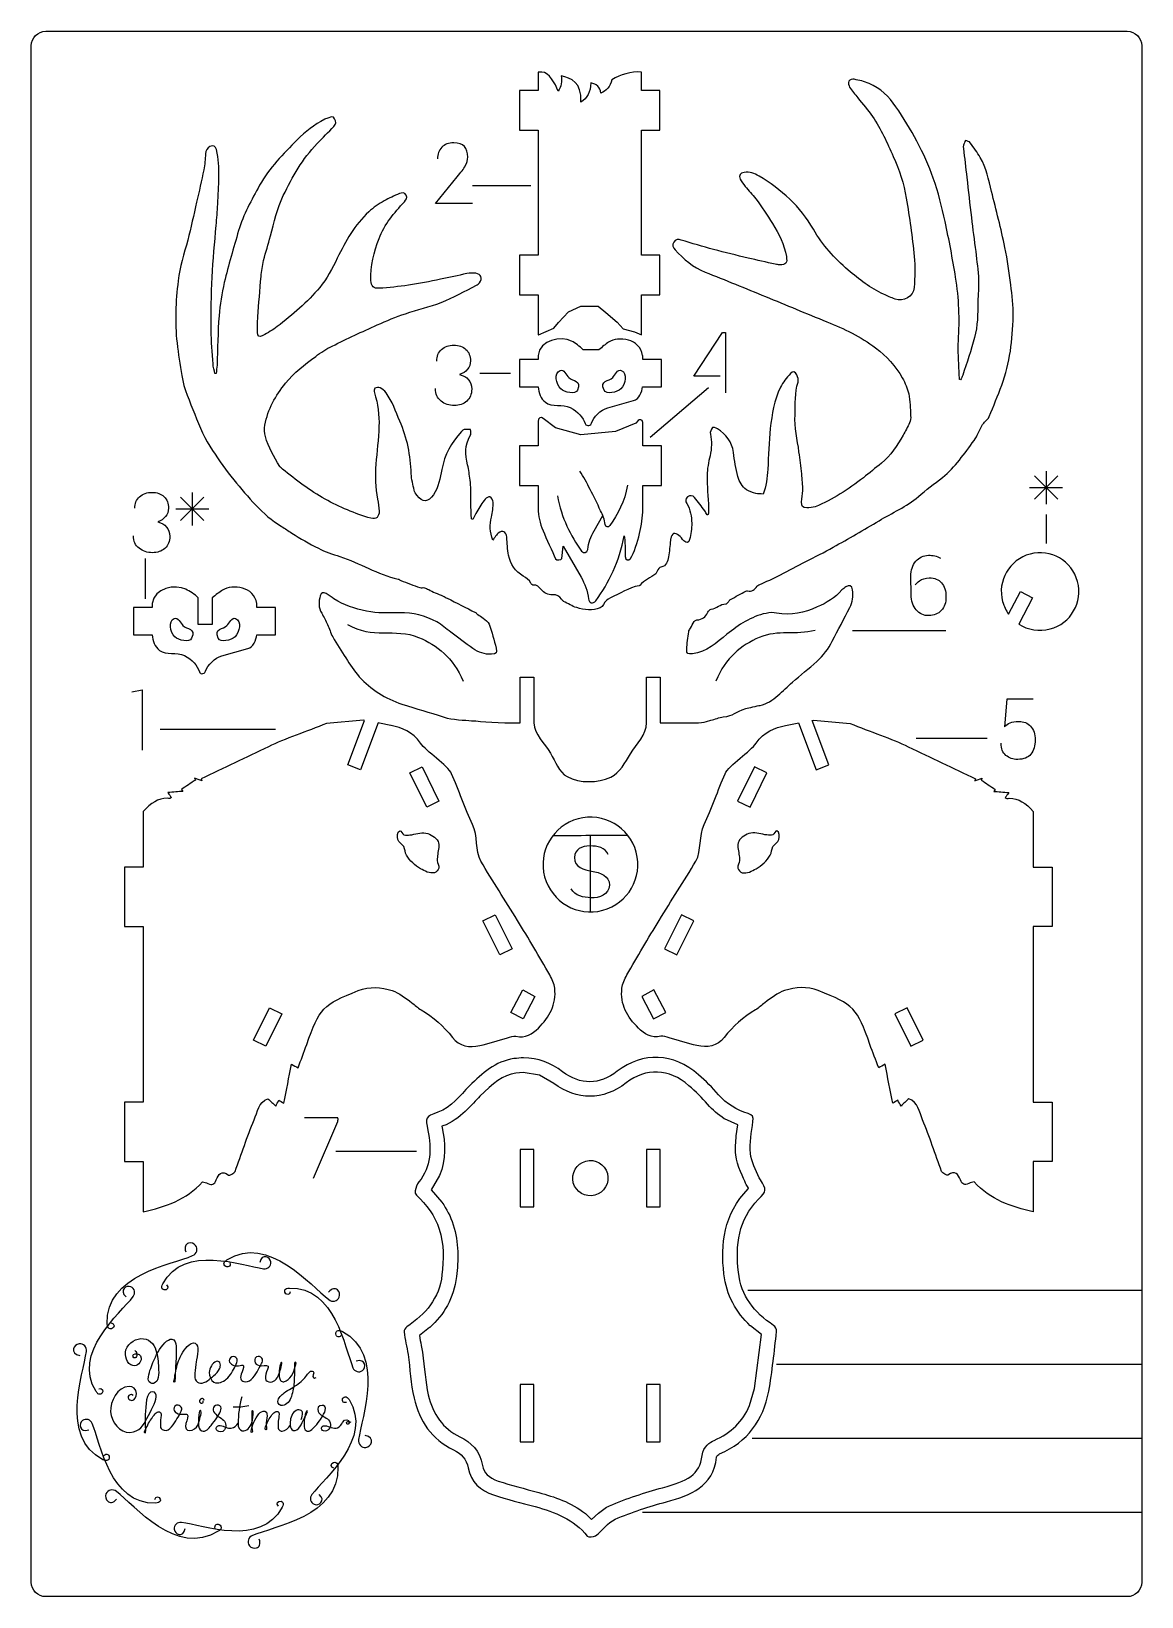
# Model space of a CAD drawing. Extents: x 72 to 177, y 122 to 270.
import ezdxf

# ---------------------------------------------------------------- set-up
doc = ezdxf.new("R2010")
doc.units = 0
doc.header["$MEASUREMENT"] = 0
doc.layers.add('LAYER_1', color=7, linetype='CONTINUOUS')

msp = doc.modelspace()

# ---------------------------------------------------------------- linework, layer by layer
at = {"layer": 'LAYER_1', "color": 5}
for points in [[(113.85, 255.42), (119.36, 255.42)], [(137.28, 237.38), (134.78, 237.38), (137.5, 241.53), (137.76, 241.53), (137.76, 235.82)], [(114.54, 237.68), (117.45, 237.68)], [(130.64, 231.63), (136.17, 236.31)], [(166.99, 227.96), (169.19, 225.76)], [(166.99, 225.76), (169.19, 227.96)], [(168.09, 228.42), (168.09, 225.3)], [(166.53, 226.86), (169.65, 226.86)], [(86.24, 225.95), (88.45, 223.75)], [(86.24, 223.75), (88.45, 225.95)], [(87.34, 226.41), (87.34, 223.29)], [(85.78, 224.85), (88.9, 224.85)], [(168.09, 224.3), (168.09, 221.57)], [(82.88, 220.16), (82.88, 216.34)], [(81.64, 207.54), (82.62, 207.73), (82.62, 202.02)], [(84.31, 204.01), (95.23, 204.01)], [(155.8, 203.16), (162.52, 203.16)], [(100.92, 164.13), (108.54, 164.13)], [(139.88, 150.99), (177.13, 150.99)], [(142.61, 143.99), (177.13, 143.99)], [(140.29, 136.99), (177.13, 136.99)], [(129.92, 129.99), (177.13, 129.99)]]:
    msp.add_lwpolyline(points, dxfattribs=at)
at = {"layer": 'LAYER_1', "color": 1}
for points in [[(109.09, 200.45), (110.68, 197.22), (109.52, 196.65), (107.92, 199.88), (109.09, 200.45)], [(140.52, 200.45), (138.92, 197.22), (140.09, 196.65), (141.68, 199.88), (140.52, 200.45)], [(115.99, 186.48), (117.59, 183.26), (116.42, 182.68), (114.83, 185.91), (115.99, 186.48)], [(133.61, 186.48), (132.01, 183.26), (133.18, 182.68), (134.78, 185.91), (133.61, 186.48)], [(119.75, 178.75), (118.63, 176.63), (117.48, 177.24), (118.6, 179.36), (119.75, 178.75)], [(129.85, 178.75), (130.97, 176.63), (132.12, 177.24), (131, 179.36), (129.85, 178.75)], [(95.82, 177.1), (94.32, 174.05), (93.15, 174.62), (94.65, 177.67), (95.82, 177.1)], [(153.78, 177.1), (155.29, 174.05), (156.45, 174.62), (154.95, 177.67), (153.78, 177.1)], [(118.36, 158.85), (119.66, 158.85), (119.66, 164.29), (118.36, 164.29), (118.36, 158.85)], [(130.3, 158.85), (131.6, 158.85), (131.6, 164.29), (130.3, 164.29), (130.3, 158.85)], [(118.36, 136.63), (119.66, 136.63), (119.66, 142.07), (118.36, 142.07), (118.36, 136.63)], [(130.3, 136.63), (131.6, 136.63), (131.6, 142.07), (130.3, 142.07), (130.3, 136.63)]]:
    msp.add_lwpolyline(points, dxfattribs=at)
at = {"layer": 'LAYER_1', "color": 7}
for points, knots in [([(72.13, 268.62), (72.13, 268.62), (72.13, 123.38), (72.13, 123.38), (72.13, 122.61), (72.75, 122), (73.51, 122), (73.51, 122), (175.75, 122), (175.75, 122), (176.51, 122), (177.13, 122.61), (177.13, 123.38), (177.13, 123.38), (177.13, 268.62), (177.13, 268.62), (177.13, 269.38), (176.51, 270), (175.75, 270), (175.75, 270), (73.51, 270), (73.51, 270), (72.75, 270), (72.13, 269.38), (72.13, 268.62)], [0, 0, 0, 0, 1, 1, 1, 2, 2, 2, 3, 3, 3, 4, 4, 4, 5, 5, 5, 6, 6, 6, 7, 7, 7, 8, 8, 8, 8]), ([(122.81, 199.53), (122, 199.95), (121.69, 200.97), (121.23, 201.75), (120.68, 202.66), (119.66, 203.54), (119.66, 204.61), (119.66, 204.61), (119.66, 208.94), (119.66, 208.94), (119.66, 208.94), (118.36, 208.94), (118.36, 208.94), (118.36, 208.94), (118.36, 204.61), (118.36, 204.61), (118.36, 204.61), (118.26, 204.61), (118.26, 204.61), (118.26, 204.61), (118.26, 204.61), (118.26, 204.61), (116.38, 204.61), (114.73, 204.75), (113.76, 204.82), (113.19, 204.86), (111.88, 204.92), (111.16, 205.15), (109.65, 205.66), (108.65, 205.9), (107.16, 206.39), (105.61, 206.91), (104.24, 207.76), (103.14, 208.98), (102.65, 209.52), (102.27, 210.14), (101.86, 210.75), (101.43, 211.4), (101.02, 212.07), (100.63, 212.75), (100.43, 213.11), (100.32, 213.53), (100.14, 213.91), (99.97, 214.27), (99.79, 214.63), (99.59, 214.98), (99.27, 215.52), (99.29, 216.08), (99.45, 216.64), (99.53, 216.94), (99.76, 216.99), (100.01, 216.84), (100.27, 216.69), (100.5, 216.51), (100.75, 216.35), (101.69, 215.73), (102.72, 215.39), (103.83, 215.18), (104.87, 214.97), (105.91, 214.99), (106.96, 215.03), (108.22, 215.07), (109.38, 214.75), (110.47, 214.16), (110.94, 213.9), (111.35, 213.52), (111.79, 213.2), (112.48, 212.68), (113.16, 212.13), (113.88, 211.64), (114.4, 211.28), (115, 211.07), (115.66, 211.1), (116.08, 211.12), (116.2, 211.25), (116.09, 211.67), (115.89, 212.43), (115.69, 213.2), (115.42, 213.95), (115.34, 214.17), (115.06, 214.34), (114.86, 214.51), (114.7, 214.65), (114.51, 214.74), (114.35, 214.86), (114.27, 214.91), (114.21, 215.01), (114.13, 215.05), (113.24, 215.5), (112.35, 215.95), (111.46, 216.4), (111.33, 216.46), (111.22, 216.54), (111.09, 216.6), (110.84, 216.71), (110.58, 216.8), (110.32, 216.91), (110.11, 217), (109.91, 217.11), (109.71, 217.21), (109.57, 217.28), (109.44, 217.36), (109.3, 217.39), (109.17, 217.42), (109.01, 217.36), (108.88, 217.4), (108.27, 217.61), (107.67, 217.85), (107.07, 218.07), (106.98, 218.11), (106.9, 218.19), (106.81, 218.21), (104.87, 218.64), (103.18, 219.73), (101.31, 220.34), (100.61, 220.57), (99.91, 220.79), (99.27, 221.12), (98.4, 221.55), (97.59, 222.06), (96.75, 222.56), (96.43, 222.75), (96.13, 222.99), (95.8, 223.18), (93.94, 224.28), (92.65, 225.98), (91.28, 227.59), (90.55, 228.47), (89.9, 229.42), (89.26, 230.37), (88.53, 231.43), (88.05, 232.62), (87.59, 233.8), (87.12, 235), (86.56, 236.17), (86.35, 237.46), (86.19, 238.48), (86.02, 239.51), (85.91, 240.53), (85.69, 242.5), (85.78, 244.45), (86.01, 246.41), (86.17, 247.73), (86.58, 248.97), (86.92, 250.24), (87.23, 251.43), (87.48, 252.64), (87.76, 253.84), (87.99, 254.86), (88.24, 255.88), (88.44, 256.91), (88.54, 257.4), (88.56, 257.91), (88.6, 258.41), (88.62, 258.72), (88.76, 258.95), (89.01, 259.1), (89.3, 259.27), (89.57, 259.13), (89.64, 258.81), (90.01, 257.1), (89.83, 255.37), (89.76, 253.65), (89.72, 252.98), (89.66, 252.32), (89.61, 251.65), (89.48, 250.01), (89.3, 248.38), (89.23, 246.75), (89.15, 245.08), (89.13, 243.41), (89.14, 241.74), (89.15, 240.68), (89.24, 239.61), (89.31, 238.55), (89.33, 238.25), (89.43, 237.95), (89.49, 237.66), (89.53, 237.66), (89.56, 237.65), (89.6, 237.65), (89.63, 237.91), (89.68, 238.17), (89.69, 238.44), (89.75, 239.99), (89.76, 241.55), (89.88, 243.1), (89.96, 244.16), (90.13, 245.22), (90.38, 246.25), (90.77, 247.89), (91.25, 249.52), (91.73, 251.15), (92.17, 252.67), (92.96, 254.05), (93.72, 255.44), (94.63, 257.11), (95.95, 258.41), (97.27, 259.73), (98.04, 260.51), (98.91, 261.16), (99.87, 261.69), (99.99, 261.75), (100.13, 261.79), (100.26, 261.83), (100.46, 261.9), (100.66, 261.99), (100.81, 261.73), (100.96, 261.46), (100.97, 261.24), (100.74, 261.01), (100.21, 260.47), (99.69, 259.92), (99.16, 259.38), (97.77, 257.95), (96.81, 256.25), (95.96, 254.47), (95.38, 253.25), (95.07, 251.94), (94.74, 250.65), (94.54, 249.88), (94.29, 249.12), (94.1, 248.34), (93.98, 247.84), (93.9, 247.32), (93.86, 246.81), (93.74, 245.54), (93.64, 244.27), (93.55, 243), (93.51, 242.51), (93.51, 242.02), (93.52, 241.53), (93.52, 241.15), (93.69, 241.05), (94.03, 241.24), (94.5, 241.49), (94.96, 241.76), (95.38, 242.08), (96.83, 243.19), (98.24, 244.37), (99.4, 245.78), (100.08, 246.6), (100.59, 247.58), (101.06, 248.55), (101.84, 250.16), (102.71, 251.71), (104.04, 252.94), (104.47, 253.34), (104.99, 253.67), (105.5, 253.97), (105.96, 254.24), (106.45, 254.44), (106.94, 254.65), (107.16, 254.74), (107.41, 254.77), (107.57, 254.51), (107.73, 254.26), (107.57, 254.06), (107.41, 253.88), (106.44, 252.84), (105.52, 251.74), (105.02, 250.4), (104.55, 249.13), (104.17, 247.82), (104.25, 246.43), (104.29, 245.9), (104.47, 245.67), (105.01, 245.7), (105.95, 245.76), (106.88, 245.86), (107.8, 246), (108.82, 246.15), (109.82, 246.35), (110.82, 246.55), (111.66, 246.72), (112.49, 246.92), (113.32, 247.09), (113.59, 247.14), (113.88, 247.15), (114.16, 247.12), (114.66, 247.07), (114.83, 246.63), (114.5, 246.23), (114.43, 246.14), (114.33, 246.04), (114.22, 245.99), (113.12, 245.44), (112.04, 244.82), (110.9, 244.37), (109.8, 243.93), (108.62, 243.68), (107.5, 243.3), (106.6, 242.99), (105.71, 242.63), (104.84, 242.24), (103.41, 241.6), (102, 240.93), (100.59, 240.24), (100.04, 239.97), (99.51, 239.64), (99.02, 239.26), (98, 238.49), (96.97, 237.73), (96.17, 236.72), (95.23, 235.55), (94.5, 234.26), (94.21, 232.77), (94.14, 232.42), (94.16, 232.03), (94.26, 231.69), (94.55, 230.67), (95.06, 229.75), (95.62, 228.86), (95.68, 228.76), (95.79, 228.68), (95.89, 228.6), (97.15, 227.55), (98.48, 226.58), (99.91, 225.77), (101.28, 225.01), (102.72, 224.39), (104.24, 223.96), (104.73, 223.82), (105.03, 224.08), (105.02, 224.64), (105.01, 225.02), (104.95, 225.4), (104.88, 225.77), (104.64, 226.86), (104.62, 227.96), (104.71, 229.07), (104.8, 230.26), (104.97, 231.44), (105, 232.63), (105.04, 233.71), (104.91, 234.78), (104.57, 235.82), (104.53, 235.95), (104.54, 236.2), (104.62, 236.25), (104.74, 236.34), (104.98, 236.37), (105.11, 236.3), (105.32, 236.19), (105.52, 236.01), (105.67, 235.82), (106.28, 235.02), (106.56, 234.05), (106.97, 233.14), (107.69, 231.55), (107.98, 229.89), (108.06, 228.17), (108.08, 227.64), (108.22, 227.12), (108.33, 226.6), (108.37, 226.43), (108.48, 226.27), (108.59, 226.13), (109.16, 225.43), (109.63, 225.45), (110.15, 226.18), (110.67, 226.9), (110.76, 227.75), (110.94, 228.58), (111.22, 229.94), (111.85, 231.14), (112.8, 232.15), (112.88, 232.23), (112.97, 232.34), (113.07, 232.35), (113.27, 232.38), (113.47, 232.35), (113.67, 232.34), (113.67, 232.15), (113.73, 231.91), (113.64, 231.77), (113.1, 230.88), (113.13, 229.97), (113.38, 229.01), (113.51, 228.54), (113.55, 228.05), (113.62, 227.57), (113.66, 227.26), (113.69, 226.96), (113.69, 226.65), (113.71, 225.92), (113.7, 225.19), (113.71, 224.46), (113.72, 224.27), (113.74, 224.08), (113.75, 223.89), (113.79, 223.88), (113.84, 223.86), (113.89, 223.85), (114.01, 224.09), (114.13, 224.35), (114.27, 224.58), (114.51, 224.99), (114.76, 225.4), (115.04, 225.77), (115.13, 225.89), (115.41, 226.02), (115.5, 225.97), (115.65, 225.88), (115.81, 225.65), (115.81, 225.48), (115.8, 225.01), (115.75, 224.53), (115.63, 224.07), (115.44, 223.35), (115.51, 222.66), (115.77, 221.9), (115.86, 222.02), (115.91, 222.08), (115.96, 222.15), (116.07, 222.28), (116.15, 222.44), (116.27, 222.54), (116.7, 222.86), (117.03, 222.7), (117.08, 222.17), (117.14, 221.6), (117.15, 221.02), (117.26, 220.46), (117.43, 219.61), (117.89, 218.94), (118.64, 218.49), (118.93, 218.31), (119.22, 218.15), (119.36, 217.81), (119.4, 217.73), (119.54, 217.62), (119.61, 217.63), (119.96, 217.68), (120.13, 217.44), (120.31, 217.24), (120.62, 216.9), (120.97, 216.69), (121.44, 216.72), (121.79, 216.75), (122.06, 216.58), (122.27, 216.31), (122.33, 216.23), (122.39, 216.14), (122.46, 216.1), (122.87, 215.89), (123.27, 215.64), (123.7, 215.51), (124.43, 215.28), (125.19, 215.2), (125.93, 215.5), (126.05, 215.55), (126.18, 215.69), (126.24, 215.82), (126.37, 216.13), (126.6, 216.3), (126.89, 216.43), (127.79, 216.83), (128.62, 217.39), (129.61, 217.58), (129.63, 217.58), (129.67, 217.59), (129.68, 217.61), (130.06, 218.14), (130.71, 218.31), (131.18, 218.71), (131.24, 218.77), (131.24, 218.89), (131.3, 218.96), (131.41, 219.1), (131.52, 219.32), (131.65, 219.34), (132.21, 219.44), (132.3, 219.88), (132.38, 220.3), (132.48, 220.82), (132.51, 221.35), (132.57, 221.88), (132.58, 221.94), (132.56, 222), (132.59, 222.05), (132.67, 222.22), (132.73, 222.47), (132.87, 222.52), (132.99, 222.57), (133.22, 222.44), (133.36, 222.33), (133.54, 222.2), (133.67, 222), (133.83, 221.84), (134.1, 221.59), (134.29, 221.6), (134.37, 221.96), (134.5, 222.46), (134.59, 222.98), (134.58, 223.49), (134.56, 224.12), (134.45, 224.77), (134.11, 225.34), (133.97, 225.56), (133.97, 225.81), (134.19, 225.98), (134.42, 226.17), (134.67, 226.11), (134.84, 225.92), (135.19, 225.52), (135.5, 225.09), (135.81, 224.67), (135.9, 224.55), (135.96, 224.41), (136.03, 224.29), (136.06, 224.29), (136.1, 224.3), (136.14, 224.31), (136.15, 224.52), (136.18, 224.73), (136.17, 224.95), (136.12, 225.97), (136.02, 226.99), (136.03, 228.01), (136.04, 228.63), (136.16, 229.26), (136.31, 229.87), (136.47, 230.56), (136.49, 231.22), (136.34, 231.9), (136.3, 232.1), (136.42, 232.35), (136.53, 232.54), (136.56, 232.58), (136.88, 232.51), (137.01, 232.42), (137.82, 231.88), (138.4, 231.2), (138.52, 230.17), (138.6, 229.4), (138.78, 228.65), (138.95, 227.9), (139.06, 227.39), (139.34, 226.96), (139.76, 226.66), (140.01, 226.48), (140.34, 226.39), (140.64, 226.3), (140.85, 226.25), (141.07, 226.27), (141.33, 226.25), (141.61, 226.99), (141.73, 227.78), (141.77, 228.6), (141.83, 229.88), (141.87, 231.17), (142.01, 232.45), (142.16, 233.79), (142.37, 235.13), (142.97, 236.35), (143.2, 236.82), (143.56, 237.23), (143.91, 237.63), (144.15, 237.9), (144.37, 237.85), (144.52, 237.51), (144.61, 237.3), (144.7, 237.02), (144.64, 236.83), (144.29, 235.82), (144.4, 234.78), (144.35, 233.74), (144.29, 232.55), (144.58, 231.4), (144.72, 230.23), (144.81, 229.54), (144.91, 228.85), (144.98, 228.15), (145.03, 227.63), (145.08, 227.1), (145.08, 226.58), (145.08, 226.22), (144.99, 225.86), (144.97, 225.5), (144.96, 225.04), (145.01, 224.98), (145.47, 224.96), (145.73, 224.94), (146.01, 224.96), (146.25, 225.05), (147.92, 225.71), (149.39, 226.71), (150.81, 227.79), (151.39, 228.23), (151.93, 228.72), (152.51, 229.16), (153.42, 229.87), (153.99, 230.84), (154.56, 231.8), (154.78, 232.18), (154.99, 232.58), (155.17, 232.99), (155.25, 233.19), (155.3, 233.43), (155.28, 233.64), (155.25, 234.34), (155.24, 235.04), (155.1, 235.72), (154.99, 236.24), (154.76, 236.76), (154.49, 237.23), (153.86, 238.35), (153.01, 239.29), (151.97, 240.07), (150.55, 241.13), (148.98, 241.88), (147.35, 242.54), (145.42, 243.32), (143.49, 244.13), (141.56, 244.92), (139.66, 245.7), (137.75, 246.48), (135.84, 247.23), (134.7, 247.68), (133.82, 248.47), (133, 249.33), (132.8, 249.54), (132.72, 249.81), (132.88, 250.07), (133.04, 250.35), (133.31, 250.34), (133.59, 250.26), (134.6, 249.96), (135.62, 249.64), (136.64, 249.37), (137.72, 249.07), (138.82, 248.82), (139.9, 248.56), (140.76, 248.36), (141.62, 248.17), (142.48, 247.98), (142.61, 247.95), (142.76, 247.92), (142.89, 247.92), (143.49, 247.93), (143.63, 248.1), (143.53, 248.7), (143.35, 249.85), (142.8, 250.85), (142.22, 251.82), (141.74, 252.63), (141.19, 253.4), (140.64, 254.16), (140.34, 254.57), (139.96, 254.94), (139.63, 255.34), (139.46, 255.55), (139.29, 255.78), (139.17, 256.03), (139.01, 256.38), (139.15, 256.59), (139.53, 256.65), (140.05, 256.73), (140.51, 256.57), (140.94, 256.31), (143.06, 255.05), (144.86, 253.44), (146.09, 251.28), (146.94, 249.78), (148.07, 248.55), (149.37, 247.43), (150.4, 246.54), (151.48, 245.71), (152.72, 245.14), (153.08, 244.98), (153.44, 244.82), (153.81, 244.68), (154.6, 244.37), (155.54, 244.9), (155.61, 245.79), (155.69, 246.76), (155.72, 247.75), (155.62, 248.72), (155.43, 250.56), (155.17, 252.39), (154.87, 254.21), (154.64, 255.58), (154.2, 256.89), (153.64, 258.17), (153.06, 259.47), (152.47, 260.76), (151.68, 261.94), (151.26, 262.56), (150.75, 263.13), (150.28, 263.72), (150.02, 264.05), (149.74, 264.36), (149.51, 264.72), (149.42, 264.87), (149.37, 265.14), (149.44, 265.3), (149.49, 265.41), (149.78, 265.5), (149.94, 265.46), (150.42, 265.37), (150.9, 265.26), (151.35, 265.07), (152.43, 264.62), (153.25, 263.8), (153.89, 262.87), (155.34, 260.76), (156.56, 258.51), (157.42, 256.1), (157.89, 254.77), (158.23, 253.39), (158.53, 252.02), (158.92, 250.27), (159.24, 248.51), (159.53, 246.74), (159.86, 244.76), (159.92, 242.76), (159.8, 240.75), (159.74, 239.78), (159.83, 238.81), (159.86, 237.85), (159.87, 237.59), (159.89, 237.33), (159.9, 237.07), (159.93, 237.07), (159.96, 237.06), (159.99, 237.05), (160.06, 237.19), (160.16, 237.33), (160.21, 237.48), (160.59, 238.67), (161, 239.85), (161.32, 241.05), (161.62, 242.15), (161.63, 243.29), (161.64, 244.43), (161.64, 245.12), (161.73, 245.81), (161.7, 246.49), (161.66, 247.38), (161.54, 248.28), (161.43, 249.17), (161.31, 250.24), (161.15, 251.31), (161.02, 252.38), (160.87, 253.64), (160.73, 254.91), (160.59, 256.17), (160.48, 257.09), (160.38, 258.01), (160.27, 258.93), (160.26, 259.02), (160.24, 259.13), (160.27, 259.22), (160.32, 259.38), (160.4, 259.53), (160.46, 259.69), (160.62, 259.61), (160.83, 259.58), (160.92, 259.46), (161.26, 259.01), (161.57, 258.55), (161.86, 258.07), (162.45, 257.08), (162.65, 255.96), (162.93, 254.86), (163.37, 253.1), (163.82, 251.33), (164.2, 249.56), (164.45, 248.39), (164.6, 247.21), (164.75, 246.03), (164.87, 245.05), (165.01, 244.05), (164.98, 243.06), (164.91, 240.84), (164.69, 238.64), (163.89, 236.54), (163.51, 235.55), (163.13, 234.56), (162.72, 233.58), (162.63, 233.37), (162.42, 233.21), (162.27, 233.03), (162.19, 232.94), (162.08, 232.86), (162.03, 232.75), (161.77, 232.27), (161.59, 231.74), (161.28, 231.31), (160.37, 230.07), (159.49, 228.79), (158.28, 227.81), (157.53, 227.2), (156.74, 226.64), (156.01, 226.01), (154.89, 225.05), (153.53, 224.47), (152.29, 223.72), (150.86, 222.86), (149.41, 222.04), (147.96, 221.22), (147.11, 220.74), (146.23, 220.31), (145.36, 219.86), (144.56, 219.44), (143.76, 219.01), (142.96, 218.6), (142.29, 218.27), (141.61, 217.97), (140.93, 217.65), (140.87, 217.62), (140.8, 217.59), (140.76, 217.53), (140.54, 217.22), (140.29, 216.98), (139.86, 217.11), (139.81, 217.13), (139.74, 217.1), (139.7, 217.07), (139.21, 216.81), (138.73, 216.55), (138.25, 216.28), (138.17, 216.23), (138.12, 216.13), (138.05, 216.07), (137.97, 215.99), (137.88, 215.85), (137.8, 215.86), (137.26, 215.89), (136.93, 215.4), (136.42, 215.35), (136.3, 215.34), (136.15, 215.19), (136.1, 215.07), (135.91, 214.6), (135.55, 214.4), (135.07, 214.34), (134.98, 214.33), (134.86, 214.28), (134.81, 214.2), (134.68, 214), (134.57, 213.78), (134.46, 213.56), (134.4, 213.45), (134.31, 213.34), (134.29, 213.23), (134.22, 212.68), (134.14, 212.12), (134.11, 211.57), (134.08, 211.12), (134.21, 211.11), (134.64, 211.15), (136.01, 211.28), (136.93, 212.21), (137.91, 212.99), (139.03, 213.89), (140.19, 214.67), (141.61, 214.97), (141.93, 215.04), (142.29, 215.06), (142.61, 215), (143.96, 214.74), (145.22, 215.02), (146.44, 215.57), (147.32, 215.96), (148.14, 216.44), (148.78, 217.18), (148.88, 217.29), (149.01, 217.38), (149.14, 217.47), (149.48, 217.7), (149.73, 217.6), (149.79, 217.18), (149.88, 216.6), (149.79, 216.03), (149.52, 215.51), (148.98, 214.45), (148.41, 213.41), (147.87, 212.35), (147.5, 211.62), (147.01, 210.97), (146.4, 210.42), (145.65, 209.75), (144.86, 209.12), (144.1, 208.45), (143.64, 208.05), (143.2, 207.62), (142.73, 207.21), (142.21, 206.75), (141.7, 206.4), (141.04, 206.27), (140.79, 206.22), (139.93, 206.03), (139.69, 205.96), (138.62, 205.65), (138.61, 205.28), (137.54, 205.18), (137.22, 205.15), (136.72, 204.93), (136.4, 204.87), (136.4, 204.87), (135.98, 204.74), (135.98, 204.74), (135.7, 204.66), (135.36, 204.61), (134.89, 204.61), (134.89, 204.61), (131.6, 204.61), (131.6, 204.61), (131.6, 204.61), (131.6, 208.94), (131.6, 208.94), (131.6, 208.94), (130.3, 208.94), (130.3, 208.94), (130.3, 208.94), (130.3, 204.61), (130.3, 204.61), (130.3, 203.53), (129.38, 202.6), (128.79, 201.69), (128.27, 200.89), (127.8, 199.89), (126.92, 199.49), (125.67, 198.92), (124.02, 198.89), (122.81, 199.53)], [0, 0, 0, 0, 1, 1, 1, 2, 2, 2, 3, 3, 3, 4, 4, 4, 5, 5, 5, 6, 6, 6, 7, 7, 7, 8, 8, 8, 9, 9, 9, 10, 10, 10, 11, 11, 11, 12, 12, 12, 13, 13, 13, 14, 14, 14, 15, 15, 15, 16, 16, 16, 17, 17, 17, 18, 18, 18, 19, 19, 19, 20, 20, 20, 21, 21, 21, 22, 22, 22, 23, 23, 23, 24, 24, 24, 25, 25, 25, 26, 26, 26, 27, 27, 27, 28, 28, 28, 29, 29, 29, 30, 30, 30, 31, 31, 31, 32, 32, 32, 33, 33, 33, 34, 34, 34, 35, 35, 35, 36, 36, 36, 37, 37, 37, 38, 38, 38, 39, 39, 39, 40, 40, 40, 41, 41, 41, 42, 42, 42, 43, 43, 43, 44, 44, 44, 45, 45, 45, 46, 46, 46, 47, 47, 47, 48, 48, 48, 49, 49, 49, 50, 50, 50, 51, 51, 51, 52, 52, 52, 53, 53, 53, 54, 54, 54, 55, 55, 55, 56, 56, 56, 57, 57, 57, 58, 58, 58, 59, 59, 59, 60, 60, 60, 61, 61, 61, 62, 62, 62, 63, 63, 63, 64, 64, 64, 65, 65, 65, 66, 66, 66, 67, 67, 67, 68, 68, 68, 69, 69, 69, 70, 70, 70, 71, 71, 71, 72, 72, 72, 73, 73, 73, 74, 74, 74, 75, 75, 75, 76, 76, 76, 77, 77, 77, 78, 78, 78, 79, 79, 79, 80, 80, 80, 81, 81, 81, 82, 82, 82, 83, 83, 83, 84, 84, 84, 85, 85, 85, 86, 86, 86, 87, 87, 87, 88, 88, 88, 89, 89, 89, 90, 90, 90, 91, 91, 91, 92, 92, 92, 93, 93, 93, 94, 94, 94, 95, 95, 95, 96, 96, 96, 97, 97, 97, 98, 98, 98, 99, 99, 99, 100, 100, 100, 101, 101, 101, 102, 102, 102, 103, 103, 103, 104, 104, 104, 105, 105, 105, 106, 106, 106, 107, 107, 107, 108, 108, 108, 109, 109, 109, 110, 110, 110, 111, 111, 111, 112, 112, 112, 113, 113, 113, 114, 114, 114, 115, 115, 115, 116, 116, 116, 117, 117, 117, 118, 118, 118, 119, 119, 119, 120, 120, 120, 121, 121, 121, 122, 122, 122, 123, 123, 123, 124, 124, 124, 125, 125, 125, 126, 126, 126, 127, 127, 127, 128, 128, 128, 129, 129, 129, 130, 130, 130, 131, 131, 131, 132, 132, 132, 133, 133, 133, 134, 134, 134, 135, 135, 135, 136, 136, 136, 137, 137, 137, 138, 138, 138, 139, 139, 139, 140, 140, 140, 141, 141, 141, 142, 142, 142, 143, 143, 143, 144, 144, 144, 145, 145, 145, 146, 146, 146, 147, 147, 147, 148, 148, 148, 149, 149, 149, 150, 150, 150, 151, 151, 151, 152, 152, 152, 153, 153, 153, 154, 154, 154, 155, 155, 155, 156, 156, 156, 157, 157, 157, 158, 158, 158, 159, 159, 159, 160, 160, 160, 161, 161, 161, 162, 162, 162, 163, 163, 163, 164, 164, 164, 165, 165, 165, 166, 166, 166, 167, 167, 167, 168, 168, 168, 169, 169, 169, 170, 170, 170, 171, 171, 171, 172, 172, 172, 173, 173, 173, 174, 174, 174, 175, 175, 175, 176, 176, 176, 177, 177, 177, 178, 178, 178, 179, 179, 179, 180, 180, 180, 181, 181, 181, 182, 182, 182, 183, 183, 183, 184, 184, 184, 185, 185, 185, 186, 186, 186, 187, 187, 187, 188, 188, 188, 189, 189, 189, 190, 190, 190, 191, 191, 191, 192, 192, 192, 193, 193, 193, 194, 194, 194, 195, 195, 195, 196, 196, 196, 197, 197, 197, 198, 198, 198, 199, 199, 199, 200, 200, 200, 201, 201, 201, 202, 202, 202, 203, 203, 203, 204, 204, 204, 205, 205, 205, 206, 206, 206, 207, 207, 207, 208, 208, 208, 209, 209, 209, 210, 210, 210, 211, 211, 211, 212, 212, 212, 213, 213, 213, 214, 214, 214, 215, 215, 215, 216, 216, 216, 217, 217, 217, 218, 218, 218, 219, 219, 219, 220, 220, 220, 221, 221, 221, 222, 222, 222, 223, 223, 223, 224, 224, 224, 225, 225, 225, 226, 226, 226, 227, 227, 227, 228, 228, 228, 229, 229, 229, 230, 230, 230, 231, 231, 231, 232, 232, 232, 233, 233, 233, 234, 234, 234, 235, 235, 235, 236, 236, 236, 237, 237, 237, 238, 238, 238, 239, 239, 239, 240, 240, 240, 241, 241, 241, 242, 242, 242, 243, 243, 243, 244, 244, 244, 245, 245, 245, 246, 246, 246, 247, 247, 247, 248, 248, 248, 249, 249, 249, 250, 250, 250, 251, 251, 251, 252, 252, 252, 253, 253, 253, 254, 254, 254, 255, 255, 255, 256, 256, 256, 257, 257, 257, 258, 258, 258, 259, 259, 259, 260, 260, 260, 261, 261, 261, 262, 262, 262, 263, 263, 263, 264, 264, 264, 265, 265, 265, 266, 266, 266, 267, 267, 267, 268, 268, 268, 269, 269, 269, 270, 270, 270, 271, 271, 271, 272, 272, 272, 273, 273, 273, 274, 274, 274, 275, 275, 275, 276, 276, 276, 277, 277, 277, 278, 278, 278, 279, 279, 279, 280, 280, 280, 281, 281, 281, 282, 282, 282, 283, 283, 283, 284, 284, 284, 285, 285, 285, 286, 286, 286, 287, 287, 287, 288, 288, 288, 289, 289, 289, 290, 290, 290, 291, 291, 291, 292, 292, 292, 293, 293, 293, 294, 294, 294, 295, 295, 295, 296, 296, 296, 297, 297, 297, 298, 298, 298, 299, 299, 299, 300, 300, 300, 301, 301, 301, 302, 302, 302, 303, 303, 303, 304, 304, 304, 305, 305, 305, 306, 306, 306, 307, 307, 307, 308, 308, 308, 309, 309, 309, 309]), ([(120.06, 241.3), (120.06, 241.3), (120.06, 245.07), (120.06, 245.07), (120.06, 245.07), (118.29, 245.07), (118.29, 245.07), (118.29, 245.07), (118.29, 248.83), (118.29, 248.83), (118.29, 248.83), (120.06, 248.83), (120.06, 248.83), (120.06, 248.83), (120.06, 260.65), (120.06, 260.65), (120.06, 260.65), (118.29, 260.65), (118.29, 260.65), (118.29, 260.65), (118.29, 264.41), (118.29, 264.41), (118.29, 264.41), (120.06, 264.41), (120.06, 264.41), (120.06, 264.41), (120.06, 266.15), (120.06, 266.15), (120.06, 266.15), (120.41, 266.15), (120.41, 266.15), (121.11, 266.11), (121.65, 265.08), (121.96, 264.33), (122.23, 264.79), (122.34, 265.27), (122.22, 265.8), (123.2, 265.52), (124.17, 265.23), (124.1, 263.3), (124.68, 263.68), (125.01, 264.28), (125.04, 265.12), (125.57, 265.02), (125.92, 264.73), (125.99, 264.16), (126.47, 264.36), (126.91, 264.78), (127.01, 265.42), (127.88, 265.91), (128.8, 266.21), (129.82, 266.15), (129.82, 266.15), (129.82, 264.41), (129.82, 264.41), (129.82, 264.41), (131.55, 264.41), (131.55, 264.41), (131.55, 264.41), (131.55, 260.65), (131.55, 260.65), (131.55, 260.65), (129.82, 260.65), (129.82, 260.65), (129.82, 260.65), (129.82, 248.83), (129.82, 248.83), (129.82, 248.83), (131.55, 248.83), (131.55, 248.83), (131.55, 248.83), (131.55, 245.07), (131.55, 245.07), (131.55, 245.07), (129.82, 245.07), (129.82, 245.07), (129.82, 245.07), (129.82, 241.3), (129.82, 241.3), (129.82, 241.3), (129.18, 241.6), (129.18, 241.6), (129.18, 241.6), (128.08, 241.88), (128.08, 241.88), (128.08, 241.88), (127.53, 242.51), (127.53, 242.51), (127.53, 242.51), (126.46, 243.42), (126.46, 243.42), (126.46, 243.42), (125.73, 244.02), (125.73, 244.02), (125.73, 244.02), (124.08, 244), (124.08, 244), (124.08, 244), (122.93, 243.47), (122.93, 243.47), (122.93, 243.47), (121.98, 242.47), (121.98, 242.47), (121.98, 242.47), (121.54, 241.94), (121.54, 241.94), (121.54, 241.94), (120.1, 241.3), (120.1, 241.3), (120.1, 241.3), (120.06, 241.3), (120.06, 241.3)], [0, 0, 0, 0, 1, 1, 1, 2, 2, 2, 3, 3, 3, 4, 4, 4, 5, 5, 5, 6, 6, 6, 7, 7, 7, 8, 8, 8, 9, 9, 9, 10, 10, 10, 11, 11, 11, 12, 12, 12, 13, 13, 13, 14, 14, 14, 15, 15, 15, 16, 16, 16, 17, 17, 17, 18, 18, 18, 19, 19, 19, 20, 20, 20, 21, 21, 21, 22, 22, 22, 23, 23, 23, 24, 24, 24, 25, 25, 25, 26, 26, 26, 27, 27, 27, 28, 28, 28, 29, 29, 29, 30, 30, 30, 31, 31, 31, 32, 32, 32, 33, 33, 33, 34, 34, 34, 35, 35, 35, 36, 36, 36, 37, 37, 37, 37]), ([(124.51, 232.91), (124.3, 233.5), (123.83, 234.04), (123.09, 234.42), (122.39, 234.77), (121.34, 234.45), (120.74, 234.92), (120.28, 235.28), (120.1, 235.8), (120.06, 236.4), (120.06, 236.4), (118.29, 236.4), (118.29, 236.4), (118.29, 236.4), (118.29, 238.97), (118.29, 238.97), (118.29, 238.97), (120.06, 238.97), (120.06, 238.97), (120.06, 238.97), (120.06, 239.34), (120.06, 239.34), (120.06, 239.34), (120.06, 239.34), (120.06, 239.34), (120.21, 240.84), (122.24, 241.2), (123.22, 240.7), (123.6, 240.51), (123.97, 240.23), (124.32, 239.87), (124.32, 239.87), (125.79, 239.87), (125.79, 239.87), (126.12, 240.17), (126.42, 240.42), (126.71, 240.61), (127.64, 241.19), (129.71, 240.97), (129.93, 239.34), (129.93, 239.34), (129.95, 239.34), (129.95, 239.34), (129.95, 239.34), (129.95, 238.97), (129.95, 238.97), (129.95, 238.97), (131.72, 238.97), (131.72, 238.97), (131.72, 238.97), (131.72, 236.4), (131.72, 236.4), (131.72, 236.4), (129.93, 236.4), (129.93, 236.4), (129.93, 236.4), (129.93, 236.39), (129.93, 236.39), (129.86, 235.89), (129.63, 235.23), (129.08, 235.08), (129.08, 235.08), (126.64, 234.41), (126.64, 234.41), (125.97, 234.22), (125.27, 233.5), (125.1, 232.95), (124.98, 232.55), (124.47, 232.75), (124.51, 232.91)], [0, 0, 0, 0, 1, 1, 1, 2, 2, 2, 3, 3, 3, 4, 4, 4, 5, 5, 5, 6, 6, 6, 7, 7, 7, 8, 8, 8, 9, 9, 9, 10, 10, 10, 11, 11, 11, 12, 12, 12, 13, 13, 13, 14, 14, 14, 15, 15, 15, 16, 16, 16, 17, 17, 17, 18, 18, 18, 19, 19, 19, 20, 20, 20, 21, 21, 21, 22, 22, 22, 23, 23, 23, 23]), ([(124.81, 216.33), (124.74, 217.07), (124.46, 217.78), (124.11, 218.39), (124.11, 218.39), (122.41, 221.33), (122.41, 221.33), (122.41, 221.33), (122.28, 220.16), (122.28, 220.16), (122.26, 219.97), (121.79, 219.97), (121.71, 220.13), (121.38, 220.79), (120.84, 222.06), (120.52, 222.78), (120.2, 223.52), (120.06, 224.17), (120.06, 224.89), (120.06, 224.89), (120.06, 227.05), (120.06, 227.05), (120.06, 227.05), (118.29, 227.05), (118.29, 227.05), (118.29, 227.05), (118.29, 230.81), (118.29, 230.81), (118.29, 230.81), (120.06, 230.81), (120.06, 230.81), (120.06, 230.81), (120.06, 233.11), (120.06, 233.11), (120.03, 233.44), (120.37, 233.59), (120.53, 233.38), (120.53, 233.38), (121.69, 232.5), (121.69, 232.5), (121.69, 232.5), (124.08, 231.84), (124.08, 231.84), (124.08, 231.84), (127.38, 232.17), (127.38, 232.17), (127.38, 232.17), (129.29, 232.95), (129.29, 232.95), (129.29, 232.95), (129.5, 233.19), (129.5, 233.19), (129.6, 233.32), (129.96, 233.33), (129.95, 233.02), (129.95, 233.02), (129.95, 230.81), (129.95, 230.81), (129.95, 230.81), (131.72, 230.81), (131.72, 230.81), (131.72, 230.81), (131.72, 227.05), (131.72, 227.05), (131.72, 227.05), (129.95, 227.05), (129.95, 227.05), (129.95, 227.05), (129.95, 224.84), (129.95, 224.84), (129.95, 224.06), (129.83, 223.28), (129.65, 222.53), (129.45, 221.71), (129.12, 220.68), (128.79, 220.16), (128.63, 219.91), (128.3, 220.02), (128.29, 220.33), (128.28, 220.74), (128.28, 221.92), (128.19, 222.31), (127.74, 219.83), (126.74, 217.87), (125.5, 216.15), (125.26, 215.82), (124.85, 215.95), (124.81, 216.33)], [0, 0, 0, 0, 1, 1, 1, 2, 2, 2, 3, 3, 3, 4, 4, 4, 5, 5, 5, 6, 6, 6, 7, 7, 7, 8, 8, 8, 9, 9, 9, 10, 10, 10, 11, 11, 11, 12, 12, 12, 13, 13, 13, 14, 14, 14, 15, 15, 15, 16, 16, 16, 17, 17, 17, 18, 18, 18, 19, 19, 19, 20, 20, 20, 21, 21, 21, 22, 22, 22, 23, 23, 23, 24, 24, 24, 25, 25, 25, 26, 26, 26, 27, 27, 27, 28, 28, 28, 29, 29, 29, 29]), ([(165.52, 213.95), (165.52, 213.95), (165.52, 213.96), (165.52, 213.96), (165.52, 213.96), (166.81, 216.42), (166.81, 216.42), (166.81, 216.42), (165.67, 217.03), (165.67, 217.03), (165.67, 217.03), (164.54, 214.89), (164.54, 214.89), (164.54, 214.89), (164.54, 214.89), (164.54, 214.89), (164.29, 215.24), (164.09, 215.64), (163.98, 216.08), (163.45, 218.04), (164.61, 220.05), (166.57, 220.57), (168.53, 221.1), (170.54, 219.94), (171.06, 217.98), (171.59, 216.02), (170.42, 214.01), (168.47, 213.49), (167.42, 213.21), (166.36, 213.41), (165.52, 213.95)], [0, 0, 0, 0, 1, 1, 1, 2, 2, 2, 3, 3, 3, 4, 4, 4, 5, 5, 5, 6, 6, 6, 7, 7, 7, 8, 8, 8, 9, 9, 9, 10, 10, 10, 10]), ([(88.03, 209.45), (87.81, 210.05), (87.35, 210.59), (86.6, 210.97), (85.9, 211.32), (84.85, 211), (84.25, 211.47), (83.79, 211.83), (83.61, 212.35), (83.57, 212.95), (83.57, 212.95), (81.8, 212.95), (81.8, 212.95), (81.8, 212.95), (81.8, 215.52), (81.8, 215.52), (81.8, 215.52), (83.57, 215.52), (83.57, 215.52), (83.57, 215.52), (83.57, 215.89), (83.57, 215.89), (83.57, 215.89), (83.57, 215.89), (83.57, 215.89), (83.72, 217.39), (85.75, 217.75), (86.73, 217.25), (87.11, 217.06), (87.57, 216.78), (87.92, 216.42), (87.92, 216.42), (87.92, 213.92), (87.92, 213.92), (87.92, 213.92), (89.22, 213.92), (89.22, 213.92), (89.22, 213.92), (89.22, 216.42), (89.22, 216.42), (89.55, 216.72), (89.93, 216.97), (90.22, 217.16), (91.15, 217.74), (93.22, 217.51), (93.44, 215.89), (93.44, 215.89), (93.46, 215.89), (93.46, 215.89), (93.46, 215.89), (93.46, 215.52), (93.46, 215.52), (93.46, 215.52), (95.23, 215.52), (95.23, 215.52), (95.23, 215.52), (95.23, 212.95), (95.23, 212.95), (95.23, 212.95), (93.45, 212.95), (93.45, 212.95), (93.45, 212.95), (93.45, 212.94), (93.45, 212.94), (93.38, 212.44), (93.14, 211.77), (92.59, 211.63), (92.59, 211.63), (90.16, 210.96), (90.16, 210.96), (89.48, 210.77), (88.78, 210.05), (88.61, 209.5), (88.49, 209.1), (87.99, 209.29), (88.03, 209.45)], [0, 0, 0, 0, 1, 1, 1, 2, 2, 2, 3, 3, 3, 4, 4, 4, 5, 5, 5, 6, 6, 6, 7, 7, 7, 8, 8, 8, 9, 9, 9, 10, 10, 10, 11, 11, 11, 12, 12, 12, 13, 13, 13, 14, 14, 14, 15, 15, 15, 16, 16, 16, 17, 17, 17, 18, 18, 18, 19, 19, 19, 20, 20, 20, 21, 21, 21, 22, 22, 22, 23, 23, 23, 24, 24, 24, 25, 25, 25, 25]), ([(82.72, 158.37), (82.72, 158.37), (82.72, 163.15), (82.72, 163.15), (82.72, 163.15), (80.95, 163.15), (80.95, 163.15), (80.95, 163.15), (80.95, 168.75), (80.95, 168.75), (80.95, 168.75), (82.72, 168.75), (82.72, 168.75), (82.72, 168.75), (82.72, 185.37), (82.72, 185.37), (82.72, 185.37), (80.95, 185.37), (80.95, 185.37), (80.95, 185.37), (80.95, 190.97), (80.95, 190.97), (80.95, 190.97), (82.72, 190.97), (82.72, 190.97), (82.72, 190.97), (82.72, 196.24), (82.72, 196.24), (83.44, 197.06), (84.11, 197.46), (84.99, 197.48), (85.07, 197.48), (85.15, 197.48), (85.22, 197.47), (85.26, 197.47), (85.31, 197.51), (85.38, 197.55), (85.28, 197.69), (85.19, 197.82), (85.04, 198.03), (85.58, 198.07), (86.02, 198.1), (86.46, 198.14), (86.41, 198.2), (86.37, 198.26), (86.33, 198.32), (86.77, 198.61), (87.2, 198.91), (87.64, 199.2), (87.62, 199.26), (87.6, 199.32), (87.57, 199.38), (87.8, 199.29), (88.03, 199.21), (88.26, 199.12), (88.24, 199.19), (88.21, 199.25), (88.19, 199.31), (90.31, 200.33), (92.42, 201.34), (94.55, 202.35), (96.1, 203.13), (98.16, 203.77), (100.05, 204.56), (100.05, 204.56), (103.53, 204.88), (103.53, 204.88), (103.53, 204.88), (103.64, 204.85), (103.64, 204.85), (103.64, 204.85), (102.05, 200.64), (102.05, 200.64), (102.05, 200.64), (103.27, 200.18), (103.27, 200.18), (103.27, 200.18), (104.94, 204.61), (104.94, 204.61), (104.94, 204.61), (105.05, 204.59), (105.05, 204.59), (105.05, 204.59), (106.14, 204.36), (106.14, 204.36), (106.14, 204.36), (106.15, 204.36), (106.15, 204.36), (107.2, 204.15), (108.17, 203.81), (108.94, 202.68), (109.42, 201.97), (111.53, 200.57), (111.87, 199.8), (112.54, 198.32), (113.14, 196.45), (113.86, 195), (114.37, 193.99), (114.07, 192.51), (114.64, 191.54), (115.74, 189.64), (116.96, 187.82), (118.1, 185.94), (119.14, 184.24), (120.16, 182.51), (121.15, 180.78), (121.38, 180.4), (121.57, 179.96), (121.62, 179.52), (121.81, 178), (121.1, 176.8), (120.08, 175.76), (119.5, 175.17), (118.84, 174.8), (117.96, 174.98), (117.71, 175.03), (117.42, 174.91), (117.16, 174.84), (116.29, 174.6), (115.42, 174.29), (114.54, 174.1), (113.56, 173.89), (112.6, 174.01), (111.95, 174.87), (111.12, 175.94), (110.15, 176.81), (108.98, 177.48), (108.66, 177.66), (108.41, 177.96), (108.11, 178.16), (107.5, 178.57), (106.92, 179.09), (106.25, 179.31), (105.22, 179.63), (104.12, 179.72), (103.05, 179.3), (99.7, 177.99), (99.36, 177.63), (98.17, 174.2), (97.91, 173.46), (97.63, 172.74), (97.35, 172), (97.16, 172.11), (96.97, 172.22), (96.74, 172.34), (96.49, 171.08), (96.25, 169.89), (96.01, 168.65), (95.82, 168.77), (95.66, 168.87), (95.55, 168.95), (95.43, 168.74), (95.34, 168.56), (95.24, 168.39), (94.99, 168.62), (94.75, 168.85), (94.5, 169.08), (93.61, 168.76), (93.51, 167.81), (93.2, 167.08), (92.52, 165.49), (92.01, 163.83), (91.39, 162.21), (91.32, 162.03), (90.87, 161.79), (90.79, 161.85), (90.12, 162.35), (89.82, 161.91), (89.62, 161.4), (89.44, 160.97), (89.22, 160.88), (88.83, 161.06), (88.65, 161.14), (88.46, 161.17), (88.33, 161.21), (86.77, 159.52), (84.81, 158.86), (82.72, 158.37)], [0, 0, 0, 0, 1, 1, 1, 2, 2, 2, 3, 3, 3, 4, 4, 4, 5, 5, 5, 6, 6, 6, 7, 7, 7, 8, 8, 8, 9, 9, 9, 10, 10, 10, 11, 11, 11, 12, 12, 12, 13, 13, 13, 14, 14, 14, 15, 15, 15, 16, 16, 16, 17, 17, 17, 18, 18, 18, 19, 19, 19, 20, 20, 20, 21, 21, 21, 22, 22, 22, 23, 23, 23, 24, 24, 24, 25, 25, 25, 26, 26, 26, 27, 27, 27, 28, 28, 28, 29, 29, 29, 30, 30, 30, 31, 31, 31, 32, 32, 32, 33, 33, 33, 34, 34, 34, 35, 35, 35, 36, 36, 36, 37, 37, 37, 38, 38, 38, 39, 39, 39, 40, 40, 40, 41, 41, 41, 42, 42, 42, 43, 43, 43, 44, 44, 44, 45, 45, 45, 46, 46, 46, 47, 47, 47, 48, 48, 48, 49, 49, 49, 50, 50, 50, 51, 51, 51, 52, 52, 52, 53, 53, 53, 54, 54, 54, 55, 55, 55, 56, 56, 56, 57, 57, 57, 58, 58, 58, 59, 59, 59, 59]), ([(166.88, 158.37), (166.88, 158.37), (166.88, 163.15), (166.88, 163.15), (166.88, 163.15), (168.65, 163.15), (168.65, 163.15), (168.65, 163.15), (168.65, 168.75), (168.65, 168.75), (168.65, 168.75), (166.88, 168.75), (166.88, 168.75), (166.88, 168.75), (166.88, 185.37), (166.88, 185.37), (166.88, 185.37), (168.65, 185.37), (168.65, 185.37), (168.65, 185.37), (168.65, 190.97), (168.65, 190.97), (168.65, 190.97), (166.88, 190.97), (166.88, 190.97), (166.88, 190.97), (166.88, 196.24), (166.88, 196.24), (166.16, 197.06), (165.5, 197.46), (164.61, 197.48), (164.54, 197.48), (164.46, 197.48), (164.38, 197.47), (164.34, 197.47), (164.3, 197.51), (164.23, 197.55), (164.32, 197.69), (164.41, 197.82), (164.56, 198.03), (164.02, 198.07), (163.58, 198.1), (163.15, 198.14), (163.19, 198.2), (163.23, 198.26), (163.27, 198.32), (162.84, 198.61), (162.4, 198.91), (161.96, 199.2), (161.98, 199.26), (162.01, 199.32), (162.03, 199.38), (161.8, 199.29), (161.57, 199.21), (161.34, 199.12), (161.37, 199.19), (161.39, 199.25), (161.42, 199.31), (159.3, 200.33), (157.18, 201.34), (155.06, 202.35), (153.5, 203.13), (151.44, 203.77), (149.55, 204.56), (149.55, 204.56), (146.08, 204.88), (146.08, 204.88), (146.08, 204.88), (145.96, 204.85), (145.96, 204.85), (145.96, 204.85), (147.55, 200.64), (147.55, 200.64), (147.55, 200.64), (146.34, 200.18), (146.34, 200.18), (146.34, 200.18), (144.67, 204.61), (144.67, 204.61), (144.67, 204.61), (144.55, 204.59), (144.55, 204.59), (144.55, 204.59), (143.46, 204.36), (143.46, 204.36), (143.46, 204.36), (143.46, 204.36), (143.46, 204.36), (142.41, 204.15), (141.43, 203.81), (140.66, 202.68), (140.18, 201.97), (138.08, 200.57), (137.73, 199.8), (137.07, 198.32), (136.46, 196.45), (135.74, 195), (135.24, 193.99), (135.53, 192.51), (134.97, 191.54), (133.86, 189.64), (132.64, 187.82), (131.5, 185.94), (130.46, 184.24), (129.45, 182.51), (128.45, 180.78), (128.23, 180.4), (128.03, 179.96), (127.98, 179.52), (127.79, 178), (128.5, 176.8), (129.53, 175.76), (130.1, 175.17), (130.76, 174.8), (131.65, 174.98), (131.89, 175.03), (132.18, 174.91), (132.44, 174.84), (133.32, 174.6), (134.18, 174.29), (135.07, 174.1), (136.05, 173.89), (137, 174.01), (137.66, 174.87), (138.48, 175.94), (139.45, 176.81), (140.62, 177.48), (140.94, 177.66), (141.19, 177.96), (141.5, 178.16), (142.1, 178.57), (142.68, 179.09), (143.36, 179.31), (144.39, 179.63), (145.48, 179.72), (146.55, 179.3), (149.9, 177.99), (150.24, 177.63), (151.43, 174.2), (151.69, 173.46), (151.98, 172.74), (152.26, 172), (152.44, 172.11), (152.64, 172.22), (152.86, 172.34), (153.11, 171.08), (153.35, 169.89), (153.6, 168.65), (153.79, 168.77), (153.94, 168.87), (154.06, 168.95), (154.17, 168.74), (154.27, 168.56), (154.37, 168.39), (154.61, 168.62), (154.85, 168.85), (155.1, 169.08), (155.99, 168.76), (156.1, 167.81), (156.41, 167.08), (157.08, 165.49), (157.59, 163.83), (158.21, 162.21), (158.28, 162.03), (158.74, 161.79), (158.81, 161.85), (159.48, 162.35), (159.78, 161.91), (159.99, 161.4), (160.16, 160.97), (160.38, 160.88), (160.78, 161.06), (160.95, 161.14), (161.15, 161.17), (161.28, 161.21), (162.84, 159.52), (164.8, 158.86), (166.88, 158.37)], [0, 0, 0, 0, 1, 1, 1, 2, 2, 2, 3, 3, 3, 4, 4, 4, 5, 5, 5, 6, 6, 6, 7, 7, 7, 8, 8, 8, 9, 9, 9, 10, 10, 10, 11, 11, 11, 12, 12, 12, 13, 13, 13, 14, 14, 14, 15, 15, 15, 16, 16, 16, 17, 17, 17, 18, 18, 18, 19, 19, 19, 20, 20, 20, 21, 21, 21, 22, 22, 22, 23, 23, 23, 24, 24, 24, 25, 25, 25, 26, 26, 26, 27, 27, 27, 28, 28, 28, 29, 29, 29, 30, 30, 30, 31, 31, 31, 32, 32, 32, 33, 33, 33, 34, 34, 34, 35, 35, 35, 36, 36, 36, 37, 37, 37, 38, 38, 38, 39, 39, 39, 40, 40, 40, 41, 41, 41, 42, 42, 42, 43, 43, 43, 44, 44, 44, 45, 45, 45, 46, 46, 46, 47, 47, 47, 48, 48, 48, 49, 49, 49, 50, 50, 50, 51, 51, 51, 52, 52, 52, 53, 53, 53, 54, 54, 54, 55, 55, 55, 56, 56, 56, 57, 57, 57, 58, 58, 58, 59, 59, 59, 59]), ([(124.7, 127.71), (123.45, 129.35), (121.64, 129.99), (119.76, 130.52), (118.45, 130.88), (117.12, 131.19), (115.83, 131.62), (114.61, 132.03), (113.68, 132.83), (113.43, 134.17), (113.28, 135.03), (112.83, 135.5), (112.05, 135.87), (109.99, 136.86), (108.82, 138.61), (108.32, 140.78), (108.01, 142.13), (107.94, 143.53), (107.75, 144.91), (107.64, 145.62), (107.47, 146.32), (107.38, 147.03), (107.36, 147.18), (107.5, 147.43), (107.64, 147.52), (109.42, 148.7), (110.71, 150.21), (110.96, 152.42), (111.13, 153.87), (111.16, 155.33), (110.71, 156.75), (110.3, 158.03), (109.5, 159.05), (108.54, 159.96), (108.45, 160.04), (108.4, 160.24), (108.43, 160.36), (108.51, 160.66), (108.6, 160.98), (108.78, 161.21), (109.95, 162.68), (109.98, 164.33), (109.63, 166.07), (109.38, 167.32), (109.39, 167.38), (110.57, 167.8), (111.89, 168.27), (112.65, 169.37), (113.57, 170.29), (114.77, 171.48), (116, 172.62), (117.77, 172.87), (118.07, 172.91), (118.36, 172.92), (118.66, 172.95), (120.05, 172.94), (121.27, 172.45), (122.37, 171.63), (124.07, 170.36), (125.84, 170.37), (127.53, 171.67), (129.97, 173.53), (132.86, 173.42), (135.22, 171.35), (135.89, 170.76), (136.54, 170.14), (137.12, 169.46), (137.88, 168.57), (138.82, 168.01), (139.91, 167.68), (140.33, 167.55), (140.43, 167.36), (140.37, 166.92), (140.23, 165.92), (140.03, 164.89), (140.13, 163.9), (140.2, 163.11), (140.66, 162.36), (140.96, 161.6), (140.98, 161.53), (141.04, 161.48), (141.07, 161.42), (141.67, 160.45), (141.67, 160.36), (140.9, 159.58), (138.98, 157.63), (138.7, 155.25), (138.99, 152.68), (139.25, 150.42), (140.48, 148.86), (142.32, 147.65), (142.48, 147.55), (142.63, 147.25), (142.6, 147.06), (142.38, 145.18), (142.2, 143.29), (141.86, 141.43), (141.35, 138.68), (139.86, 136.63), (137.22, 135.51), (137.1, 135.46), (136.95, 135.31), (136.93, 135.19), (136.59, 132.38), (134.5, 131.6), (132.18, 130.97), (130.54, 130.52), (128.91, 129.99), (127.34, 129.32), (126.63, 129.01), (126.13, 128.25), (125.48, 127.76), (125.3, 127.63), (124.79, 127.59), (124.7, 127.71)], [0, 0, 0, 0, 1, 1, 1, 2, 2, 2, 3, 3, 3, 4, 4, 4, 5, 5, 5, 6, 6, 6, 7, 7, 7, 8, 8, 8, 9, 9, 9, 10, 10, 10, 11, 11, 11, 12, 12, 12, 13, 13, 13, 14, 14, 14, 15, 15, 15, 16, 16, 16, 17, 17, 17, 18, 18, 18, 19, 19, 19, 20, 20, 20, 21, 21, 21, 22, 22, 22, 23, 23, 23, 24, 24, 24, 25, 25, 25, 26, 26, 26, 27, 27, 27, 28, 28, 28, 29, 29, 29, 30, 30, 30, 31, 31, 31, 32, 32, 32, 33, 33, 33, 34, 34, 34, 35, 35, 35, 36, 36, 36, 37, 37, 37, 38, 38, 38, 38])]:
    msp.add_open_spline(points, degree=3, knots=knots, dxfattribs=at)
at = {"layer": 'LAYER_1', "color": 5}
for points, knots in [([(113.85, 253.73), (113.85, 253.73), (110.35, 253.73), (110.35, 253.73), (110.35, 253.73), (112.39, 256.25), (112.39, 256.25), (112.76, 256.66), (113.02, 257.01), (113.17, 257.28), (113.32, 257.56), (113.39, 257.83), (113.4, 258.1), (113.41, 258.53), (113.3, 258.87), (113.08, 259.1), (112.87, 259.34), (112.53, 259.45), (112.07, 259.45), (111.59, 259.45), (111.22, 259.31), (110.95, 259.03), (110.68, 258.75), (110.55, 258.39), (110.54, 257.94)], [0, 0, 0, 0, 1, 1, 1, 2, 2, 2, 3, 3, 3, 4, 4, 4, 5, 5, 5, 6, 6, 6, 7, 7, 7, 8, 8, 8, 8]), ([(110.47, 238.82), (110.46, 239.27), (110.61, 239.64), (110.92, 239.92), (111.23, 240.2), (111.62, 240.33), (112.08, 240.33), (112.56, 240.33), (112.94, 240.2), (113.23, 239.93), (113.51, 239.66), (113.65, 239.29), (113.65, 238.83), (113.65, 238.54), (113.56, 238.27), (113.37, 238.04), (113.19, 237.81), (112.94, 237.65), (112.63, 237.54), (112.99, 237.46), (113.27, 237.29), (113.47, 237.06), (113.67, 236.83), (113.77, 236.53), (113.77, 236.18), (113.77, 235.69), (113.62, 235.31), (113.31, 235.04), (113, 234.76), (112.61, 234.62), (112.12, 234.62), (111.65, 234.62), (111.23, 234.76), (110.87, 235.04), (110.51, 235.32), (110.34, 235.71), (110.35, 236.23)], [0, 0, 0, 0, 1, 1, 1, 2, 2, 2, 3, 3, 3, 4, 4, 4, 5, 5, 5, 6, 6, 6, 7, 7, 7, 8, 8, 8, 9, 9, 9, 10, 10, 10, 11, 11, 11, 12, 12, 12, 12]), ([(123.78, 236.06), (124.22, 237.02), (123.29, 236.9), (122.96, 237.26), (122.72, 237.52), (122.48, 238.07), (122.14, 237.94), (121.54, 237.7), (121.74, 236.63), (122.19, 236.2), (122.55, 235.86), (123.58, 235.63), (123.78, 236.06)], [0, 0, 0, 0, 1, 1, 1, 2, 2, 2, 3, 3, 3, 4, 4, 4, 4]), ([(127.88, 236.2), (128.33, 236.63), (128.53, 237.7), (127.92, 237.94), (127.58, 238.07), (127.34, 237.52), (127.11, 237.26), (126.77, 236.9), (125.85, 237.02), (126.29, 236.06), (126.49, 235.63), (127.52, 235.86), (127.88, 236.2)], [0, 0, 0, 0, 1, 1, 1, 2, 2, 2, 3, 3, 3, 4, 4, 4, 4]), ([(128.51, 227.1), (128.23, 225.55), (127.61, 224.34), (126.83, 223.26), (126.68, 223.05), (126.43, 223.13), (126.4, 223.37), (126.35, 223.83), (126.18, 224.28), (125.96, 224.66), (125.32, 226.08), (124.66, 227.35), (123.99, 228.42)], [0, 0, 0, 0, 1, 1, 1, 2, 2, 2, 3, 3, 3, 4, 4, 4, 4]), ([(81.92, 224.9), (81.91, 225.35), (82.06, 225.71), (82.37, 225.99), (82.68, 226.27), (83.07, 226.41), (83.53, 226.41), (84.01, 226.41), (84.39, 226.27), (84.68, 226), (84.96, 225.73), (85.1, 225.37), (85.1, 224.9), (85.1, 224.61), (85.01, 224.35), (84.82, 224.12), (84.64, 223.89), (84.39, 223.72), (84.08, 223.62), (84.44, 223.53), (84.72, 223.37), (84.92, 223.13), (85.12, 222.9), (85.22, 222.61), (85.22, 222.25), (85.22, 221.77), (85.07, 221.39), (84.76, 221.11), (84.45, 220.84), (84.06, 220.7), (83.57, 220.7), (83.1, 220.7), (82.68, 220.84), (82.32, 221.12), (81.96, 221.39), (81.79, 221.79), (81.8, 222.3)], [0, 0, 0, 0, 1, 1, 1, 2, 2, 2, 3, 3, 3, 4, 4, 4, 5, 5, 5, 6, 6, 6, 7, 7, 7, 8, 8, 8, 9, 9, 9, 10, 10, 10, 11, 11, 11, 12, 12, 12, 12]), ([(121.88, 226.08), (122.27, 223.97), (123.11, 222.32), (124.16, 220.86), (124.36, 220.58), (124.71, 220.69), (124.74, 221.01), (124.81, 221.64), (125.04, 222.24), (125.34, 222.76), (125.34, 222.76), (126.18, 224.22), (126.18, 224.22)], [0, 0, 0, 0, 1, 1, 1, 2, 2, 2, 3, 3, 3, 4, 4, 4, 4]), ([(155.72, 217.66), (155.82, 217.8), (155.95, 217.93), (156.11, 218.03), (156.38, 218.22), (156.68, 218.32), (157.04, 218.32), (157.54, 218.33), (157.93, 218.17), (158.2, 217.85), (158.48, 217.54), (158.62, 217.09), (158.62, 216.52), (158.63, 216), (158.48, 215.58), (158.18, 215.25), (157.88, 214.92), (157.48, 214.75), (157, 214.75), (156.52, 214.74), (156.12, 214.92), (155.81, 215.29), (155.49, 215.65), (155.33, 216.14), (155.32, 216.76), (155.32, 216.76), (155.3, 218.47), (155.3, 218.47), (155.3, 219.04), (155.45, 219.52), (155.77, 219.89), (156.09, 220.26), (156.49, 220.45), (156.97, 220.46), (157.17, 220.46), (157.36, 220.44), (157.56, 220.4), (157.76, 220.36), (157.94, 220.29), (158.1, 220.2)], [0, 0, 0, 0, 1, 1, 1, 2, 2, 2, 3, 3, 3, 4, 4, 4, 5, 5, 5, 6, 6, 6, 7, 7, 7, 8, 8, 8, 9, 9, 9, 10, 10, 10, 11, 11, 11, 12, 12, 12, 13, 13, 13, 13]), ([(87.29, 212.61), (87.73, 213.57), (86.8, 213.45), (86.47, 213.81), (86.24, 214.07), (86, 214.62), (85.65, 214.49), (85.05, 214.25), (85.25, 213.18), (85.7, 212.75), (86.06, 212.41), (87.09, 212.18), (87.29, 212.61)], [0, 0, 0, 0, 1, 1, 1, 2, 2, 2, 3, 3, 3, 4, 4, 4, 4]), ([(91.39, 212.75), (91.84, 213.18), (92.04, 214.25), (91.44, 214.49), (91.1, 214.62), (90.85, 214.07), (90.62, 213.81), (90.29, 213.45), (89.36, 213.57), (89.8, 212.61), (90, 212.18), (91.03, 212.41), (91.39, 212.75)], [0, 0, 0, 0, 1, 1, 1, 2, 2, 2, 3, 3, 3, 4, 4, 4, 4]), ([(102.04, 213.92), (104.36, 212.52), (106.51, 213.61), (108.75, 212.7), (110.49, 211.94), (112.04, 210.8), (112.96, 208.56)], [0, 0, 0, 0, 1, 1, 1, 2, 2, 2, 2]), ([(146.24, 213.36), (144.45, 212.86), (142.74, 213.44), (140.97, 212.7), (139.27, 211.94), (137.76, 210.8), (136.86, 208.56)], [0, 0, 0, 0, 1, 1, 1, 2, 2, 2, 2]), ([(166.85, 206.87), (166.85, 206.87), (164.38, 206.87), (164.38, 206.87), (164.38, 206.87), (164.15, 204.25), (164.15, 204.25), (164.31, 204.41), (164.49, 204.53), (164.68, 204.61), (164.87, 204.7), (165.15, 204.74), (165.52, 204.75), (165.97, 204.76), (166.33, 204.61), (166.62, 204.29), (166.91, 203.98), (167.06, 203.55), (167.06, 203.02), (167.06, 202.45), (166.92, 202), (166.65, 201.66), (166.39, 201.33), (165.97, 201.16), (165.41, 201.16), (164.95, 201.16), (164.58, 201.29), (164.28, 201.54), (163.98, 201.8), (163.84, 202.18), (163.85, 202.68)], [0, 0, 0, 0, 1, 1, 1, 2, 2, 2, 3, 3, 3, 4, 4, 4, 5, 5, 5, 6, 6, 6, 7, 7, 7, 8, 8, 8, 9, 9, 9, 10, 10, 10, 10]), ([(123.84, 195.55), (126.23, 196.19), (128.69, 194.77), (129.33, 192.38), (129.97, 189.99), (128.55, 187.53), (126.16, 186.89), (123.77, 186.25), (121.31, 187.67), (120.67, 190.06), (120.03, 192.45), (121.45, 194.91), (123.84, 195.55)], [0, 0, 0, 0, 1, 1, 1, 2, 2, 2, 3, 3, 3, 4, 4, 4, 4]), ([(126.69, 192.16), (126.37, 192.83), (125.67, 192.98), (124.97, 192.98), (124.15, 192.98), (123.54, 192.69), (123.49, 191.88), (123.44, 190.97), (124.41, 190.69), (125.1, 190.6), (125.94, 190.48), (126.81, 190.13), (126.79, 189.28), (126.76, 188.36), (125.86, 188.04), (125.03, 188.07), (124.36, 188.1), (123.54, 188.27), (123.19, 188.91)], [0, 0, 0, 0, 1, 1, 1, 2, 2, 2, 3, 3, 3, 4, 4, 4, 5, 5, 5, 6, 6, 6, 6]), ([(125.09, 129.28), (125.09, 129.28), (124.55, 129.82), (124.55, 129.82), (124.55, 129.82), (124.52, 129.85), (124.52, 129.85), (123.16, 130.93), (121.56, 131.45), (120.13, 131.84), (118.74, 132.23), (117.52, 132.51), (116.27, 132.93), (115.38, 133.23), (114.92, 133.71), (114.79, 134.41), (114.54, 135.8), (113.73, 136.6), (112.65, 137.12), (111.04, 137.89), (110.09, 139.25), (109.67, 141.08), (109.37, 142.38), (109.34, 143.54), (109.11, 145.11), (109.04, 145.59), (108.97, 145.92), (108.91, 146.22), (108.91, 146.22), (108.83, 146.7), (108.83, 146.7), (108.83, 146.7), (109.79, 147.44), (109.79, 147.44), (109.79, 147.44), (109.81, 147.46), (109.81, 147.46), (111.13, 148.66), (112.1, 150.21), (112.33, 152.26), (112.51, 153.78), (112.57, 155.47), (112.02, 157.17), (111.77, 157.96), (111.4, 158.66), (110.96, 159.29), (110.96, 159.29), (110.94, 159.31), (110.94, 159.31), (110.94, 159.31), (109.93, 160.46), (109.93, 160.46), (109.93, 160.46), (110.74, 161.83), (110.74, 161.83), (111.36, 163.34), (111.27, 164.9), (110.99, 166.34), (110.99, 166.34), (110.96, 166.48), (110.96, 166.48), (110.96, 166.48), (111.03, 166.5), (111.03, 166.5), (112.74, 167.11), (113.85, 168.63), (114.54, 169.31), (115.76, 170.52), (116.7, 171.32), (117.95, 171.5), (117.95, 171.5), (118.64, 171.57), (118.64, 171.57), (118.64, 171.57), (120.17, 171.29), (120.17, 171.29), (120.17, 171.29), (121.54, 170.53), (121.54, 170.53), (123.74, 168.88), (126.19, 168.9), (128.37, 170.57), (130.27, 172.02), (132.43, 171.96), (134.31, 170.31), (134.96, 169.74), (135.56, 169.17), (136.07, 168.56), (136.55, 168.01), (137.08, 167.56), (137.66, 167.19), (137.66, 167.19), (137.69, 167.17), (137.69, 167.17), (137.69, 167.17), (138.93, 166.61), (138.93, 166.61), (138.93, 166.61), (138.79, 165.56), (138.79, 165.56), (138.73, 164.99), (138.69, 164.38), (138.75, 163.77), (138.85, 162.74), (139.51, 161.52), (139.67, 161.1), (139.67, 161.1), (139.72, 160.97), (139.72, 160.97), (139.72, 160.97), (139.91, 160.68), (139.91, 160.68), (139.91, 160.68), (139.91, 160.67), (139.91, 160.67), (139.91, 160.67), (139.96, 160.59), (139.96, 160.59), (139.96, 160.59), (139.91, 160.55), (139.91, 160.55), (137.57, 158.17), (137.31, 155.28), (137.62, 152.53), (137.86, 150.46), (138.78, 148.87), (140.12, 147.62), (140.12, 147.62), (140.14, 147.61), (140.14, 147.61), (140.14, 147.61), (141.18, 146.8), (141.18, 146.8), (141.18, 146.8), (140.5, 141.68), (140.5, 141.68), (140.5, 141.68), (140.03, 140.06), (140.03, 140.06), (139.41, 138.57), (138.32, 137.47), (136.69, 136.78), (136.34, 136.64), (135.67, 136.18), (135.57, 135.36), (135.34, 133.51), (134.15, 132.93), (131.82, 132.3), (130.13, 131.84), (128.44, 131.29), (126.8, 130.59), (126.45, 130.43), (126.08, 130.16), (125.75, 129.88), (125.75, 129.88), (125.09, 129.28), (125.09, 129.28)], [0, 0, 0, 0, 1, 1, 1, 2, 2, 2, 3, 3, 3, 4, 4, 4, 5, 5, 5, 6, 6, 6, 7, 7, 7, 8, 8, 8, 9, 9, 9, 10, 10, 10, 11, 11, 11, 12, 12, 12, 13, 13, 13, 14, 14, 14, 15, 15, 15, 16, 16, 16, 17, 17, 17, 18, 18, 18, 19, 19, 19, 20, 20, 20, 21, 21, 21, 22, 22, 22, 23, 23, 23, 24, 24, 24, 25, 25, 25, 26, 26, 26, 27, 27, 27, 28, 28, 28, 29, 29, 29, 30, 30, 30, 31, 31, 31, 32, 32, 32, 33, 33, 33, 34, 34, 34, 35, 35, 35, 36, 36, 36, 37, 37, 37, 38, 38, 38, 39, 39, 39, 40, 40, 40, 41, 41, 41, 42, 42, 42, 43, 43, 43, 44, 44, 44, 45, 45, 45, 46, 46, 46, 47, 47, 47, 48, 48, 48, 49, 49, 49, 50, 50, 50, 51, 51, 51, 52, 52, 52, 52]), ([(98.8, 161.57), (98.8, 161.57), (101.1, 166.93), (101.1, 166.93), (101.11, 166.96), (101.12, 166.99), (101.12, 167.01), (101.13, 167.02), (101.13, 167.05), (101.13, 167.08), (101.13, 167.08), (101.13, 167.17), (101.13, 167.17), (101.13, 167.21), (101.12, 167.24), (101.11, 167.26), (101.09, 167.27), (101.07, 167.28), (101.03, 167.28), (101.03, 167.28), (97.97, 167.28), (97.97, 167.28)], [0, 0, 0, 0, 1, 1, 1, 2, 2, 2, 3, 3, 3, 4, 4, 4, 5, 5, 5, 6, 6, 6, 7, 7, 7, 7]), ([(79.68, 147.89), (80.05, 147.84), (80.02, 147.41), (79.71, 147.33), (79.55, 147.29), (79.43, 147.35), (79.35, 147.51), (79.33, 147.56), (79.3, 147.73), (79.3, 147.79), (79.14, 152.42), (85.38, 153.41), (87.38, 154.24), (87.77, 154.4), (87.93, 154.87), (87.67, 155.21), (87.52, 155.42), (87.22, 155.49), (87, 155.42), (86.74, 155.33), (86.56, 155.05), (86.74, 154.59)], [0, 0, 0, 0, 1, 1, 1, 2, 2, 2, 3, 3, 3, 4, 4, 4, 5, 5, 5, 6, 6, 6, 7, 7, 7, 7]), ([(90.9, 153.57), (91.04, 153.22), (90.66, 153.04), (90.43, 153.27), (90.31, 153.38), (90.31, 153.52), (90.41, 153.66), (90.44, 153.71), (90.57, 153.82), (90.63, 153.85), (94.56, 156.3), (98.54, 151.4), (100.25, 150.08), (100.59, 149.82), (101.07, 149.92), (101.24, 150.31), (101.34, 150.55), (101.26, 150.84), (101.08, 151), (100.88, 151.18), (100.55, 151.19), (100.23, 150.8)], [0, 0, 0, 0, 1, 1, 1, 2, 2, 2, 3, 3, 3, 4, 4, 4, 5, 5, 5, 6, 6, 6, 7, 7, 7, 7]), ([(84.92, 151.47), (85.19, 151.26), (84.96, 150.93), (84.68, 151.01), (84.53, 151.05), (84.46, 151.15), (84.48, 151.31), (84.48, 151.37), (84.54, 151.52), (84.56, 151.57), (86.59, 155.38), (92.09, 153.27), (94.08, 153.01), (94.48, 152.95), (94.83, 153.26), (94.78, 153.65), (94.75, 153.9), (94.55, 154.09), (94.33, 154.14), (94.08, 154.18), (93.81, 154.05), (93.74, 153.58)], [0, 0, 0, 0, 1, 1, 1, 2, 2, 2, 3, 3, 3, 4, 4, 4, 5, 5, 5, 6, 6, 6, 7, 7, 7, 7]), ([(78.51, 141.66), (78.83, 141.79), (79, 141.43), (78.79, 141.22), (78.68, 141.11), (78.56, 141.1), (78.42, 141.19), (78.38, 141.23), (78.28, 141.35), (78.25, 141.4), (75.96, 145.06), (80.54, 148.77), (81.76, 150.37), (82.01, 150.68), (81.91, 151.13), (81.55, 151.29), (81.32, 151.39), (81.05, 151.31), (80.9, 151.14), (80.74, 150.95), (80.73, 150.65), (81.09, 150.35)], [0, 0, 0, 0, 1, 1, 1, 2, 2, 2, 3, 3, 3, 4, 4, 4, 5, 5, 5, 6, 6, 6, 7, 7, 7, 7]), ([(96.62, 150.83), (96.57, 150.48), (96.18, 150.52), (96.1, 150.8), (96.06, 150.95), (96.12, 151.06), (96.26, 151.13), (96.31, 151.15), (96.47, 151.18), (96.53, 151.18), (100.84, 151.33), (101.77, 145.51), (102.54, 143.65), (102.69, 143.28), (103.13, 143.14), (103.44, 143.38), (103.64, 143.53), (103.71, 143.8), (103.63, 144.01), (103.55, 144.25), (103.3, 144.41), (102.86, 144.25)], [0, 0, 0, 0, 1, 1, 1, 2, 2, 2, 3, 3, 3, 4, 4, 4, 5, 5, 5, 6, 6, 6, 7, 7, 7, 7]), ([(101.43, 146.7), (101.2, 146.4), (100.85, 146.64), (100.94, 146.95), (100.98, 147.11), (101.09, 147.19), (101.26, 147.17), (101.32, 147.16), (101.48, 147.1), (101.54, 147.07), (105.63, 144.9), (103.37, 139), (103.08, 136.85), (103.02, 136.43), (103.35, 136.06), (103.77, 136.11), (104.04, 136.14), (104.25, 136.36), (104.29, 136.6), (104.35, 136.86), (104.2, 137.15), (103.7, 137.23)], [0, 0, 0, 0, 1, 1, 1, 2, 2, 2, 3, 3, 3, 4, 4, 4, 5, 5, 5, 6, 6, 6, 7, 7, 7, 7]), ([(78.99, 135.33), (79.22, 135.63), (79.57, 135.38), (79.49, 135.08), (79.45, 134.92), (79.33, 134.84), (79.16, 134.86), (79.1, 134.86), (78.94, 134.92), (78.89, 134.95), (74.8, 137.13), (77.06, 143.03), (77.34, 145.17), (77.4, 145.6), (77.07, 145.96), (76.65, 145.91), (76.38, 145.88), (76.18, 145.66), (76.13, 145.43), (76.08, 145.16), (76.23, 144.87), (76.72, 144.8)], [0, 0, 0, 0, 1, 1, 1, 2, 2, 2, 3, 3, 3, 4, 4, 4, 5, 5, 5, 6, 6, 6, 7, 7, 7, 7]), ([(81.92, 145.28), (82.25, 145.08), (82.14, 144.46), (81.83, 144.58), (81.68, 144.64), (81.68, 144.94), (81.96, 144.96), (82.17, 144.98), (82.52, 144.92), (82.52, 144.54), (82.52, 144.17), (82.17, 143.75), (81.72, 143.85), (81.17, 143.97), (80.9, 144.81), (81.08, 145.34), (81.31, 146.02), (82.09, 146.47), (82.73, 146.39), (83.45, 146.31), (83.85, 145.68), (83.98, 145.1), (84.11, 144.56), (84.16, 144), (84.17, 143.45), (84.18, 143.12), (84.19, 142.8), (84.06, 142.49), (84, 142.32), (83.75, 142.11), (83.53, 142.15), (83.35, 142.18), (83.18, 142.39), (83.19, 142.57), (83.21, 143.14), (83.45, 143.66), (83.63, 144.13), (83.92, 144.85), (84.25, 145.51), (84.77, 146), (84.97, 146.19), (85.2, 146.4), (85.43, 146.36), (85.71, 146.3), (85.81, 145.97), (85.82, 145.69), (85.85, 145.04), (85.85, 144.66), (85.79, 144.06), (85.75, 143.52), (85.75, 143.08), (85.72, 142.58), (85.71, 142.45), (85.73, 142.27), (85.65, 142.29), (85.6, 142.31), (85.6, 142.33), (85.62, 142.39), (85.67, 142.62), (85.7, 142.88), (85.75, 143.13), (85.84, 143.64), (85.98, 144.22), (86.21, 144.65), (86.38, 144.98), (86.5, 145.24), (86.73, 145.51), (86.91, 145.71), (87.18, 145.97), (87.47, 145.99), (87.69, 146), (87.89, 145.75), (87.88, 145.51), (87.86, 145.06), (87.84, 144.82), (87.76, 144.4), (87.67, 143.94), (87.51, 142.78), (87.61, 142.55), (87.71, 142.31), (87.93, 142.19), (88.12, 142.18), (88.57, 142.16), (89.02, 142.59), (89.36, 142.88), (89.61, 143.11), (89.8, 143.3), (89.93, 143.55), (90, 143.68), (90.03, 143.86), (90, 144), (89.95, 144.2), (89.77, 144.3), (89.61, 144.24), (89.23, 144.1), (88.99, 143.6), (88.96, 143.19), (88.94, 142.86), (89.1, 142.45), (89.38, 142.29), (89.77, 142.07), (90.26, 142.29), (90.57, 142.57), (90.94, 142.91), (91.23, 143.35), (91.43, 143.82), (91.51, 144.01), (91.63, 144.24), (91.61, 144.42), (91.59, 144.57), (91.4, 144.7), (91.24, 144.71), (91.06, 144.72), (90.82, 144.49), (90.85, 144.29), (90.89, 143.96), (91.35, 143.77), (91.72, 143.82), (91.95, 143.86), (92.12, 143.94), (92.19, 143.81), (92.26, 143.67), (92.06, 143.27), (91.98, 143.05), (91.8, 142.52), (92, 142.36), (92.36, 142.32), (92.92, 142.27), (93.31, 142.97), (93.58, 143.46), (93.83, 143.92), (94.04, 144.21), (94, 144.44), (93.96, 144.6), (93.75, 144.72), (93.58, 144.71), (93.33, 144.69), (93.22, 144.47), (93.25, 144.26), (93.28, 144.04), (93.46, 143.91), (93.67, 143.85), (93.96, 143.78), (94.4, 143.97), (94.52, 143.78), (94.57, 143.69), (94.38, 143.29), (94.31, 143.05), (94.23, 142.73), (94.23, 142.48), (94.44, 142.36), (94.86, 142.14), (95.29, 142.45), (95.45, 142.81), (95.61, 143.17), (95.76, 143.68), (95.81, 144), (95.82, 144.06), (95.84, 144.15), (95.79, 144.17), (95.73, 144.19), (95.69, 144.05), (95.68, 143.98), (95.58, 143.46), (95.44, 142.85), (95.69, 142.43), (95.74, 142.34), (95.92, 142.29), (96.02, 142.31), (96.33, 142.37), (96.54, 142.64), (96.73, 142.89), (96.92, 143.15), (96.99, 143.47), (97.09, 143.77), (97.12, 143.86), (97.15, 143.99), (97.16, 144.06), (97.17, 144.1), (97.15, 144.18), (97.08, 144.17), (97.02, 144.15), (97, 144.04), (97.01, 143.95), (97.02, 143.41), (97.01, 142.91), (96.98, 142.26), (96.95, 141.85), (96.87, 141.42), (96.73, 140.93), (96.61, 140.55), (96.3, 140.1), (95.89, 140.06), (95.66, 140.03), (95.42, 140.24), (95.44, 140.46), (95.48, 140.79), (95.77, 141.07), (96.04, 141.27), (96.46, 141.58), (96.93, 141.8), (97.35, 142.11), (97.75, 142.41), (98.05, 142.75), (98.25, 143.04), (98.42, 143.31), (98.68, 143.39), (98.78, 143.3), (98.87, 143.22), (98.85, 143.09), (98.79, 142.98), (98.68, 142.77), (98.85, 142.56), (99.08, 142.71)], [0, 0, 0, 0, 1, 1, 1, 2, 2, 2, 3, 3, 3, 4, 4, 4, 5, 5, 5, 6, 6, 6, 7, 7, 7, 8, 8, 8, 9, 9, 9, 10, 10, 10, 11, 11, 11, 12, 12, 12, 13, 13, 13, 14, 14, 14, 15, 15, 15, 16, 16, 16, 17, 17, 17, 18, 18, 18, 19, 19, 19, 20, 20, 20, 21, 21, 21, 22, 22, 22, 23, 23, 23, 24, 24, 24, 25, 25, 25, 26, 26, 26, 27, 27, 27, 28, 28, 28, 29, 29, 29, 30, 30, 30, 31, 31, 31, 32, 32, 32, 33, 33, 33, 34, 34, 34, 35, 35, 35, 36, 36, 36, 37, 37, 37, 38, 38, 38, 39, 39, 39, 40, 40, 40, 41, 41, 41, 42, 42, 42, 43, 43, 43, 44, 44, 44, 45, 45, 45, 46, 46, 46, 47, 47, 47, 48, 48, 48, 49, 49, 49, 50, 50, 50, 51, 51, 51, 52, 52, 52, 53, 53, 53, 54, 54, 54, 55, 55, 55, 56, 56, 56, 57, 57, 57, 58, 58, 58, 59, 59, 59, 60, 60, 60, 61, 61, 61, 62, 62, 62, 63, 63, 63, 64, 64, 64, 65, 65, 65, 66, 66, 66, 67, 67, 67, 68, 68, 68, 69, 69, 69, 70, 70, 70, 71, 71, 71, 71]), ([(81.77, 141.02), (81.29, 141.36), (81.05, 140.58), (81.63, 140.56), (81.9, 140.56), (82.07, 140.88), (82.06, 141.22), (82.06, 141.61), (81.75, 141.89), (81.37, 141.88), (80.25, 141.83), (79.58, 140.44), (79.63, 139.47), (79.68, 138.54), (80.5, 137.47), (81.45, 137.53), (82.42, 137.59), (82.69, 138.17), (83.06, 138.85), (83.47, 139.59), (83.88, 140.36), (83.93, 140.89), (83.95, 141.12), (83.87, 141.38), (83.59, 141.38), (82.98, 141.4), (82.94, 140.03), (82.91, 139.22), (82.87, 138.2), (82.93, 138.01), (82.91, 137.55), (82.91, 137.52), (82.89, 137.47), (82.86, 137.47), (82.82, 137.48), (82.8, 137.55), (82.82, 137.58), (82.96, 137.85), (83.16, 138.34), (83.38, 138.66), (83.76, 139.21), (83.96, 139.53), (84.24, 139.49), (84.44, 139.46), (84.4, 139.19), (84.38, 138.94), (84.35, 138.59), (84.32, 138.21), (84.36, 137.99), (84.39, 137.85), (84.56, 137.76), (84.69, 137.73), (85.22, 137.61), (85.64, 138.36), (85.9, 138.8), (86.19, 139.29), (86.37, 139.61), (86.35, 139.82), (86.32, 139.96), (86.15, 140.1), (86, 140.11), (85.79, 140.14), (85.58, 139.92), (85.6, 139.72), (85.62, 139.51), (85.73, 139.44), (85.86, 139.37), (86.04, 139.25), (86.29, 139.23), (86.51, 139.25), (86.63, 139.27), (86.78, 139.29), (86.88, 139.22), (87.03, 139.11), (86.84, 138.67), (86.75, 138.36), (86.62, 137.95), (86.8, 137.71), (87.09, 137.71), (87.4, 137.7), (87.78, 137.94), (87.88, 138.23), (88.07, 138.8), (88.09, 138.92), (88.15, 139.17), (88.19, 139.34), (88.22, 139.61), (88.12, 139.62), (88.05, 139.62), (88.02, 139.5), (88.01, 139.42), (87.95, 139.09), (87.93, 138.65), (87.93, 138.39), (87.93, 138.05), (88.01, 137.76), (88.24, 137.67), (88.63, 137.52), (88.92, 137.92), (89.13, 138.19), (89.52, 138.69), (89.85, 139.14), (90.01, 139.53), (90.09, 139.71), (90.11, 139.94), (89.96, 140.04), (89.8, 140.14), (89.56, 140.12), (89.43, 139.98), (89.32, 139.87), (89.3, 139.65), (89.37, 139.51), (89.58, 139.09), (90.02, 138.96), (90.3, 138.69), (90.44, 138.55), (90.52, 138.39), (90.52, 138.19), (90.54, 137.85), (90.32, 137.58), (90.02, 137.58), (89.83, 137.58), (89.6, 137.72), (89.6, 137.91), (89.61, 138.11), (89.83, 138.21), (90, 138.19), (90.35, 138.15), (90.69, 137.85), (91.04, 137.93), (91.31, 137.99), (91.55, 138.18), (91.68, 138.39)], [0, 0, 0, 0, 1, 1, 1, 2, 2, 2, 3, 3, 3, 4, 4, 4, 5, 5, 5, 6, 6, 6, 7, 7, 7, 8, 8, 8, 9, 9, 9, 10, 10, 10, 11, 11, 11, 12, 12, 12, 13, 13, 13, 14, 14, 14, 15, 15, 15, 16, 16, 16, 17, 17, 17, 18, 18, 18, 19, 19, 19, 20, 20, 20, 21, 21, 21, 22, 22, 22, 23, 23, 23, 24, 24, 24, 25, 25, 25, 26, 26, 26, 27, 27, 27, 28, 28, 28, 29, 29, 29, 30, 30, 30, 31, 31, 31, 32, 32, 32, 33, 33, 33, 34, 34, 34, 35, 35, 35, 36, 36, 36, 37, 37, 37, 38, 38, 38, 39, 39, 39, 40, 40, 40, 41, 41, 41, 42, 42, 42, 43, 43, 43, 44, 44, 44, 44]), ([(88.48, 140.55), (88.45, 140.67), (88.35, 140.76), (88.26, 140.74), (88.06, 140.72), (87.93, 140.39), (88.15, 140.31), (88.27, 140.27), (88.46, 140.32), (88.38, 140.51)], [0, 0, 0, 0, 1, 1, 1, 2, 2, 2, 3, 3, 3, 3]), ([(92.03, 140.88), (91.79, 140.07), (91.7, 139.22), (91.68, 138.39), (91.67, 137.98), (91.81, 137.74), (92.07, 137.69), (92.46, 137.62), (92.85, 137.98), (92.98, 138.46), (93.06, 138.76), (93.1, 139.15), (93.1, 139.48), (93.1, 139.53), (93.09, 139.61), (93.04, 139.61), (92.98, 139.61), (92.98, 139.49), (92.98, 139.43), (92.97, 139.33), (92.97, 139.2), (92.97, 139.11), (92.98, 138.6), (92.97, 138.14), (93.03, 137.6), (93.03, 137.57), (93.01, 137.5), (92.97, 137.51), (92.9, 137.51), (92.91, 137.57), (92.91, 137.61), (92.97, 138.2), (93.29, 138.81), (93.64, 139.28), (93.77, 139.45), (94.01, 139.58), (94.22, 139.54), (94.47, 139.49), (94.43, 139.16), (94.4, 138.87), (94.36, 138.61), (94.33, 138.29), (94.34, 138.17), (94.35, 138.08), (94.36, 138.01), (94.38, 137.9), (94.38, 137.84), (94.35, 137.77), (94.3, 137.78), (94.19, 137.79), (94.28, 138.04), (94.32, 138.15), (94.43, 138.5), (94.66, 138.91), (94.88, 139.18), (95, 139.31), (95.14, 139.44), (95.27, 139.5), (95.54, 139.62), (95.59, 139.33), (95.54, 139.05), (95.5, 138.71), (95.4, 138.07), (95.5, 137.84), (95.56, 137.72), (95.71, 137.64), (95.85, 137.65), (96.16, 137.66), (96.48, 137.99), (96.62, 138.19)], [0, 0, 0, 0, 1, 1, 1, 2, 2, 2, 3, 3, 3, 4, 4, 4, 5, 5, 5, 6, 6, 6, 7, 7, 7, 8, 8, 8, 9, 9, 9, 10, 10, 10, 11, 11, 11, 12, 12, 12, 13, 13, 13, 14, 14, 14, 15, 15, 15, 16, 16, 16, 17, 17, 17, 18, 18, 18, 19, 19, 19, 20, 20, 20, 21, 21, 21, 22, 22, 22, 23, 23, 23, 23]), ([(101.92, 140.37), (101.59, 140.24), (101.42, 140.6), (101.63, 140.81), (101.74, 140.92), (101.87, 140.93), (102, 140.83), (102.04, 140.8), (102.15, 140.68), (102.17, 140.63), (104.46, 136.97), (99.89, 133.25), (98.66, 131.66), (98.42, 131.34), (98.51, 130.89), (98.88, 130.74), (99.11, 130.64), (99.37, 130.72), (99.52, 130.89), (99.69, 131.08), (99.7, 131.38), (99.34, 131.67)], [0, 0, 0, 0, 1, 1, 1, 2, 2, 2, 3, 3, 3, 4, 4, 4, 5, 5, 5, 6, 6, 6, 7, 7, 7, 7]), ([(97.65, 138.74), (97.75, 138.96), (97.79, 139.17), (97.77, 139.43), (97.76, 139.56), (97.58, 139.65), (97.44, 139.66), (97.06, 139.7), (96.72, 139.23), (96.65, 138.81), (96.6, 138.51), (96.54, 137.84), (96.89, 137.72), (97.43, 137.54), (97.72, 138.43), (97.93, 138.84), (98.01, 139.01), (98.15, 139.28), (98.21, 139.41), (98.25, 139.48), (98.27, 139.56), (98.21, 139.58), (98.17, 139.6), (98.13, 139.52), (98.11, 139.48), (98.01, 139.15), (97.93, 138.77), (97.92, 138.42), (97.91, 138.21), (97.92, 137.94), (98.04, 137.76), (98.11, 137.66), (98.28, 137.63), (98.39, 137.66), (98.71, 137.74), (99.25, 138.42), (99.47, 138.76), (99.7, 139.12), (99.89, 139.4), (99.92, 139.59), (99.99, 139.98), (99.83, 140.08), (99.62, 140.08), (99.28, 140.07), (99.14, 139.81), (99.25, 139.51), (99.38, 139.16), (99.83, 139.04), (100.14, 138.81), (100.28, 138.7), (100.43, 138.52), (100.43, 138.27), (100.42, 138.07), (100.33, 137.84), (100.16, 137.73), (100.02, 137.64), (99.79, 137.62), (99.65, 137.72), (99.54, 137.8), (99.54, 137.95), (99.59, 138.03), (99.65, 138.14), (99.75, 138.17), (99.92, 138.16), (100.25, 138.13), (100.72, 137.85), (101.09, 137.97), (101.31, 138.05), (101.48, 138.3), (101.57, 138.47), (101.78, 138.85), (102.19, 138.77), (102.19, 138.45), (102.2, 138.26), (102.01, 138.26), (101.95, 138.35), (101.89, 138.43), (101.92, 138.51), (101.99, 138.53), (102.1, 138.58), (102.22, 138.56), (102.34, 138.51)], [0, 0, 0, 0, 1, 1, 1, 2, 2, 2, 3, 3, 3, 4, 4, 4, 5, 5, 5, 6, 6, 6, 7, 7, 7, 8, 8, 8, 9, 9, 9, 10, 10, 10, 11, 11, 11, 12, 12, 12, 13, 13, 13, 14, 14, 14, 15, 15, 15, 16, 16, 16, 17, 17, 17, 18, 18, 18, 19, 19, 19, 20, 20, 20, 21, 21, 21, 22, 22, 22, 23, 23, 23, 24, 24, 24, 25, 25, 25, 26, 26, 26, 27, 27, 27, 27]), ([(83.8, 131.2), (83.85, 131.54), (84.25, 131.51), (84.32, 131.22), (84.36, 131.08), (84.31, 130.96), (84.16, 130.89), (84.11, 130.87), (83.95, 130.85), (83.9, 130.84), (79.58, 130.7), (78.65, 136.51), (77.89, 138.37), (77.73, 138.74), (77.3, 138.89), (76.98, 138.65), (76.78, 138.5), (76.72, 138.23), (76.79, 138.01), (76.87, 137.78), (77.12, 137.61), (77.56, 137.78)], [0, 0, 0, 0, 1, 1, 1, 2, 2, 2, 3, 3, 3, 4, 4, 4, 5, 5, 5, 6, 6, 6, 7, 7, 7, 7]), ([(100.74, 134.14), (100.37, 134.19), (100.41, 134.61), (100.71, 134.69), (100.88, 134.74), (101, 134.68), (101.07, 134.52), (101.09, 134.47), (101.12, 134.3), (101.12, 134.24), (101.28, 129.61), (95.04, 128.61), (93.04, 127.79), (92.65, 127.62), (92.5, 127.16), (92.75, 126.82), (92.91, 126.6), (93.2, 126.53), (93.43, 126.61), (93.69, 126.7), (93.86, 126.97), (93.68, 127.44)], [0, 0, 0, 0, 1, 1, 1, 2, 2, 2, 3, 3, 3, 4, 4, 4, 5, 5, 5, 6, 6, 6, 7, 7, 7, 7]), ([(89.52, 128.45), (89.38, 128.8), (89.77, 128.98), (89.99, 128.76), (90.11, 128.64), (90.12, 128.5), (90.02, 128.36), (89.98, 128.32), (89.85, 128.21), (89.8, 128.18), (85.87, 125.72), (81.89, 130.63), (80.18, 131.95), (79.83, 132.21), (79.35, 132.11), (79.19, 131.72), (79.08, 131.47), (79.17, 131.18), (79.35, 131.03), (79.55, 130.85), (79.87, 130.83), (80.19, 131.22)], [0, 0, 0, 0, 1, 1, 1, 2, 2, 2, 3, 3, 3, 4, 4, 4, 5, 5, 5, 6, 6, 6, 7, 7, 7, 7]), ([(95.51, 130.56), (95.23, 130.77), (95.46, 131.09), (95.74, 131.02), (95.89, 130.98), (95.96, 130.87), (95.95, 130.71), (95.94, 130.66), (95.89, 130.51), (95.86, 130.46), (93.83, 126.65), (88.33, 128.75), (86.33, 129.02), (85.94, 129.07), (85.6, 128.77), (85.64, 128.37), (85.67, 128.13), (85.87, 127.93), (86.1, 127.89), (86.34, 127.84), (86.61, 127.98), (86.69, 128.44)], [0, 0, 0, 0, 1, 1, 1, 2, 2, 2, 3, 3, 3, 4, 4, 4, 5, 5, 5, 6, 6, 6, 7, 7, 7, 7])]:
    msp.add_open_spline(points, degree=3, knots=knots, dxfattribs=at)
for points in [[(149.79, 213.36), (152.74, 213.36), (155.68, 213.36), (158.62, 213.36)], [(121.55, 193.96), (123.84, 193.98), (126.14, 193.99), (128.43, 194.01)], [(124.99, 193.98), (124.99, 191.58), (124.99, 189.17), (124.99, 186.77)], [(91.21, 139.96), (91.71, 139.91), (92.2, 139.95), (92.69, 140.08)]]:
    msp.add_open_spline(points, degree=3, dxfattribs=at)
at = {"layer": 'LAYER_1', "color": 1}
for points, knots in [([(110.67, 190.88), (110.74, 191.12), (110.51, 191.36), (110.5, 191.61), (110.49, 191.8), (110.56, 192), (110.57, 192.2), (110.59, 192.6), (110.77, 193.05), (110.59, 193.4), (110.38, 193.81), (109.89, 194.08), (109.45, 194.19), (108.95, 194.31), (108.43, 194.05), (107.92, 194.02), (107.74, 194.02), (107.54, 193.96), (107.36, 194.03), (107.2, 194.1), (107.14, 194.46), (106.97, 194.4), (106.7, 194.32), (106.72, 193.85), (106.79, 193.58), (106.86, 193.3), (107.2, 193.17), (107.34, 192.92), (107.48, 192.67), (107.45, 192.34), (107.6, 192.1), (107.93, 191.58), (108.4, 191.13), (108.94, 190.82), (109.33, 190.6), (109.8, 190.34), (110.24, 190.45), (110.44, 190.5), (110.61, 190.68), (110.67, 190.88)], [0, 0, 0, 0, 1, 1, 1, 2, 2, 2, 3, 3, 3, 4, 4, 4, 5, 5, 5, 6, 6, 6, 7, 7, 7, 8, 8, 8, 9, 9, 9, 10, 10, 10, 11, 11, 11, 12, 12, 12, 13, 13, 13, 13]), ([(138.93, 190.88), (138.87, 191.12), (139.09, 191.36), (139.1, 191.61), (139.12, 191.8), (139.05, 192), (139.04, 192.2), (139.01, 192.6), (138.83, 193.05), (139.02, 193.4), (139.23, 193.81), (139.71, 194.08), (140.16, 194.19), (140.65, 194.31), (141.17, 194.05), (141.68, 194.02), (141.87, 194.02), (142.07, 193.96), (142.24, 194.03), (142.41, 194.1), (142.46, 194.46), (142.64, 194.4), (142.91, 194.32), (142.88, 193.85), (142.81, 193.58), (142.75, 193.3), (142.4, 193.17), (142.26, 192.92), (142.13, 192.67), (142.15, 192.34), (142, 192.1), (141.68, 191.58), (141.2, 191.13), (140.67, 190.82), (140.27, 190.6), (139.8, 190.34), (139.36, 190.45), (139.17, 190.5), (138.99, 190.68), (138.93, 190.88)], [0, 0, 0, 0, 1, 1, 1, 2, 2, 2, 3, 3, 3, 4, 4, 4, 5, 5, 5, 6, 6, 6, 7, 7, 7, 8, 8, 8, 9, 9, 9, 10, 10, 10, 11, 11, 11, 12, 12, 12, 13, 13, 13, 13]), ([(125.43, 159.96), (126.31, 160.2), (126.84, 161.11), (126.6, 162), (126.37, 162.89), (125.45, 163.42), (124.56, 163.18), (123.67, 162.94), (123.15, 162.03), (123.38, 161.14), (123.62, 160.25), (124.54, 159.72), (125.43, 159.96)], [0, 0, 0, 0, 1, 1, 1, 2, 2, 2, 3, 3, 3, 4, 4, 4, 4])]:
    msp.add_open_spline(points, degree=3, knots=knots, dxfattribs=at)

doc.saveas('drawing.dxf')
